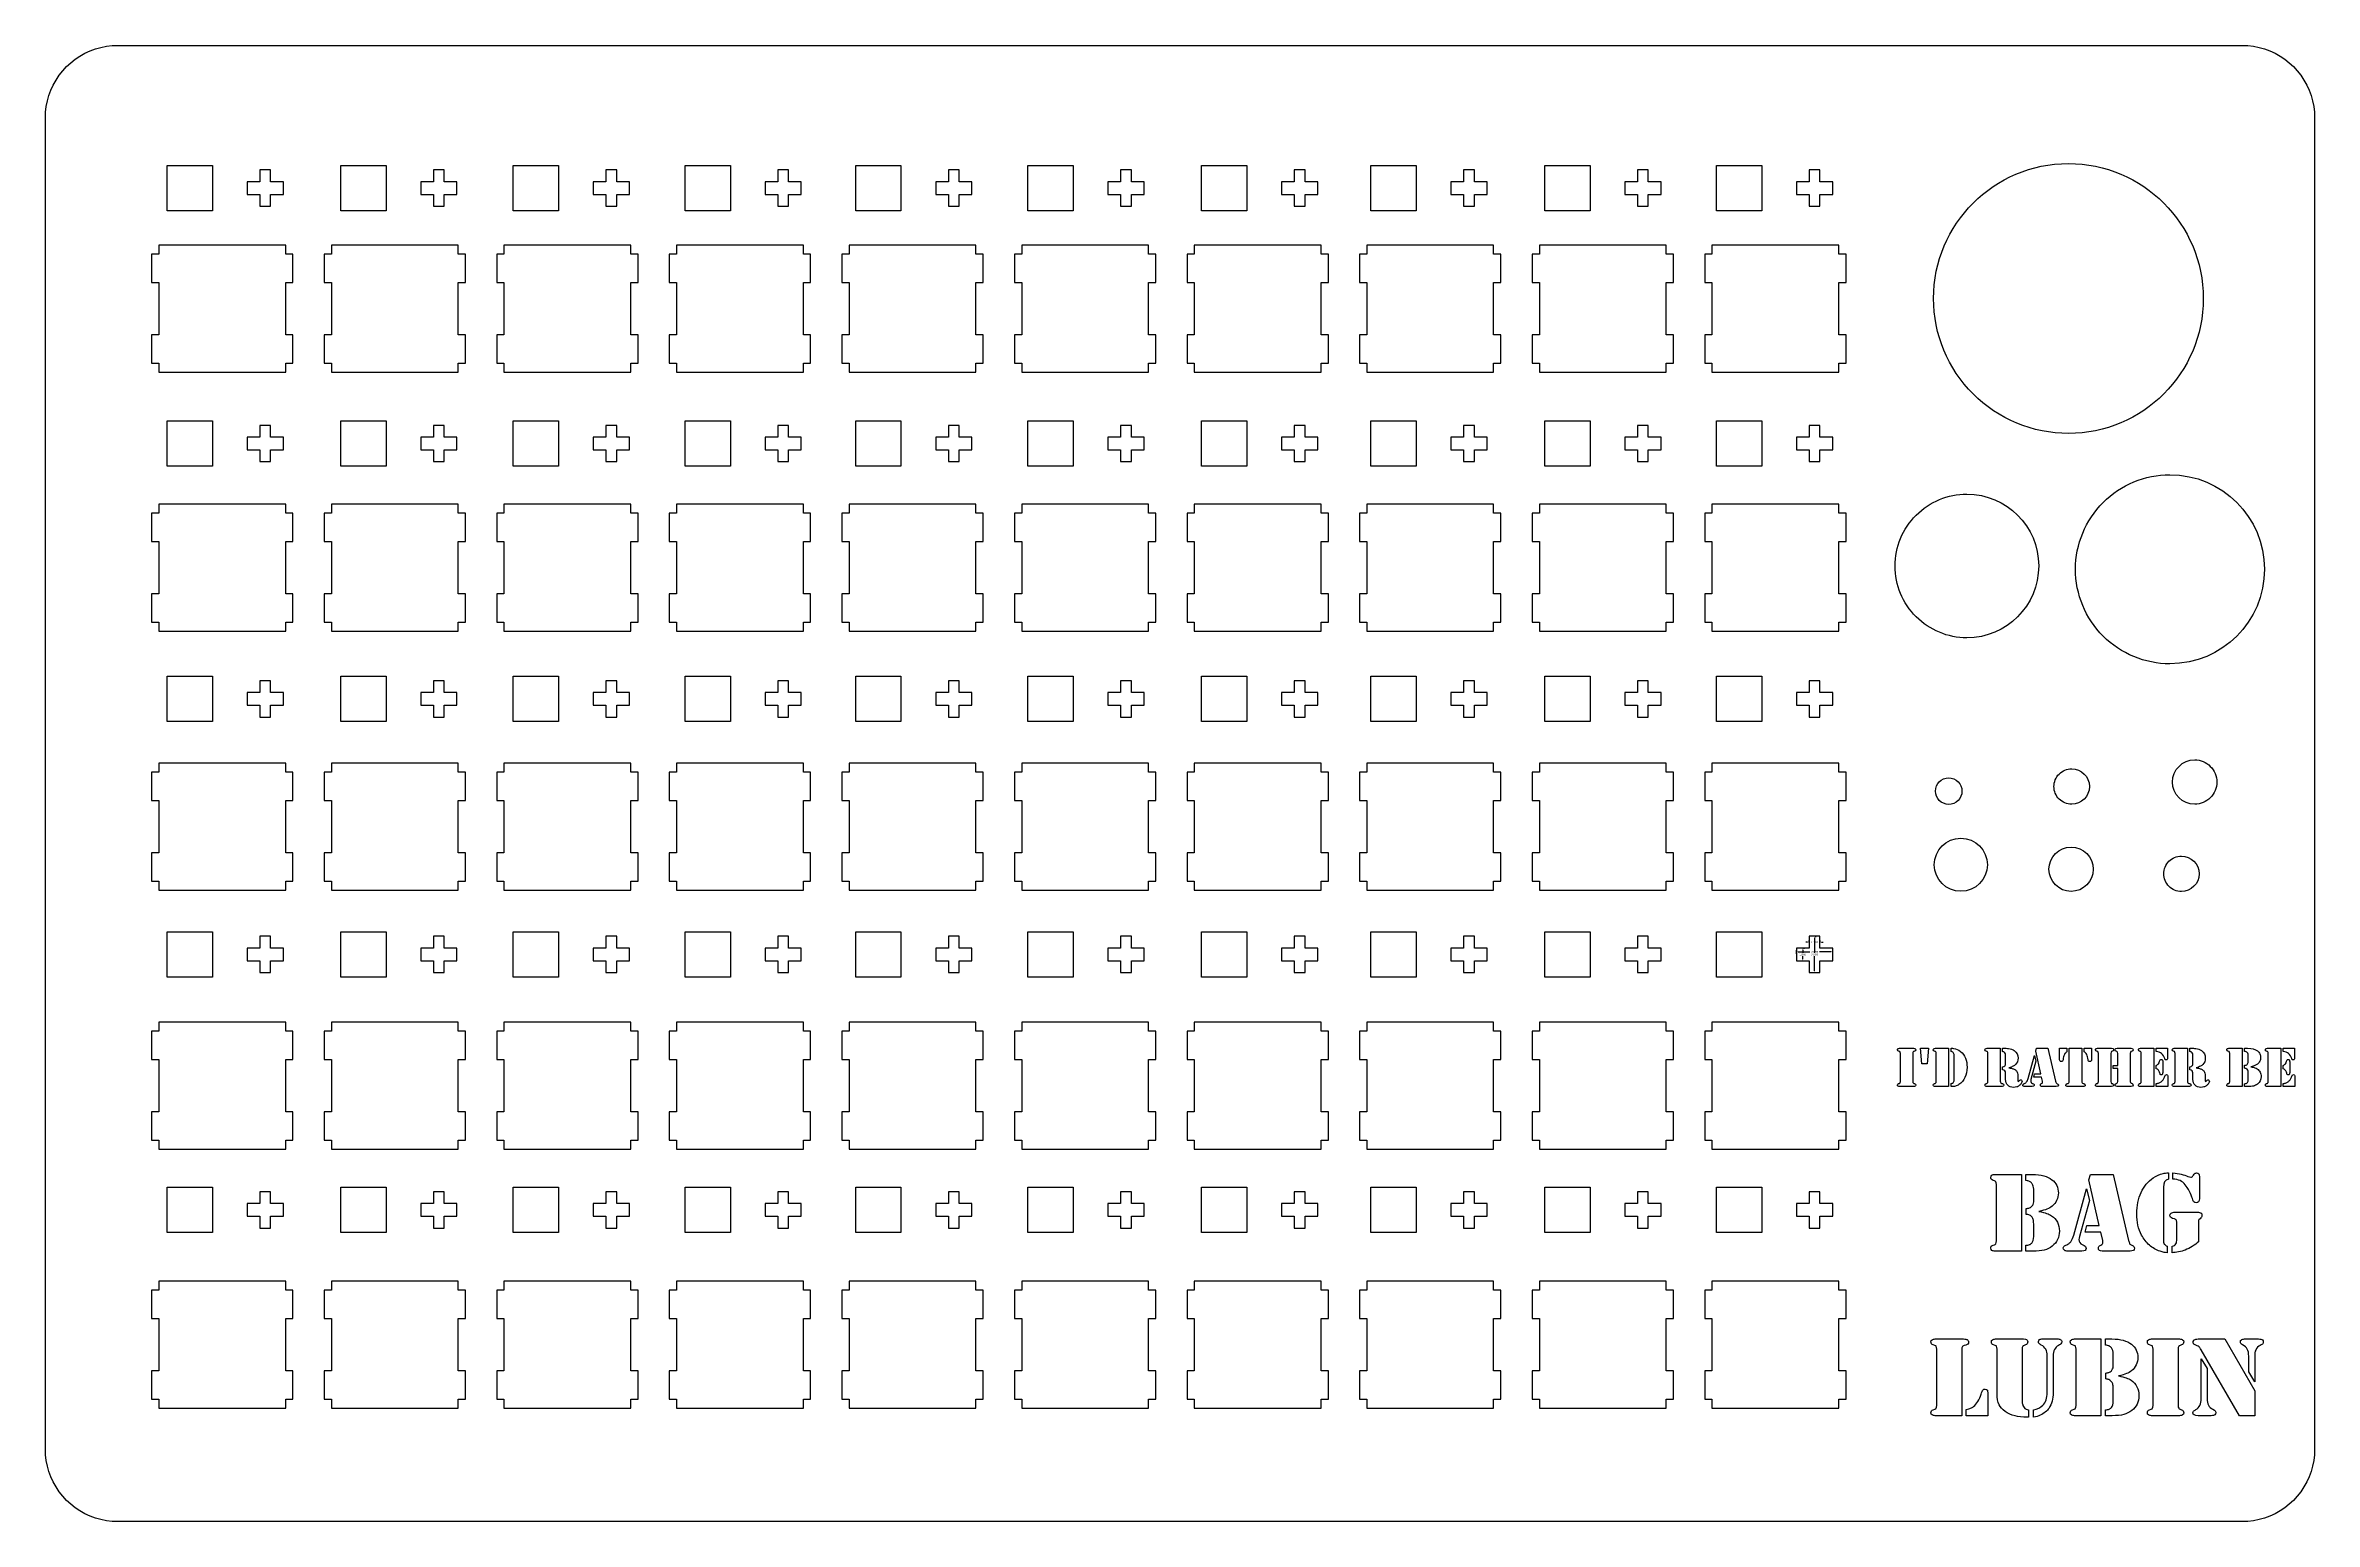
# Model space of a CAD drawing. Extents: x 4 to 255, y 6 to 169.
import ezdxf

# ---------------------------------------------------------------- set-up
doc = ezdxf.new("R2010")
doc.units = 0
doc.layers.get('0').update_dxf_attribs({"linetype": 'CONTINUOUS'})
doc.layers.get('DEFPOINTS').update_dxf_attribs({"linetype": 'CONTINUOUS'})
doc.layers.add('LAYER_2', color=7, linetype='CONTINUOUS')
doc.dimstyles.new('ISO-25', dxfattribs={"dimtxt": 2.5, "dimasz": 2.5, "dimexe": 1.25, "dimexo": 0.625, "dimtad": 1, "dimtxsty": 'STANDARD', "dimcen": 2.5, "dimazin": 3, "dimtfac": 1, "dimtmove": 0, "dimatfit": 3})

# ---------------------------------------------------------------- blocks, each defined once
blk = doc.blocks.new('*D0')
at = {"color": 0, "linetype": 'BYBLOCK'}
for p, q in [((198.08, 69.28), (198.08, 68.94)), ((198.08, 68.24), (198.08, 68.58)), ((198.14, 69.46), (198.26, 69.46)), ((198.14, 68.06), (198.26, 68.06))]:
    blk.add_line(p, q, dxfattribs=at)
at = {"color": 0}
for points in [[(198.11, 69.28), (198.05, 69.28), (198.08, 69.46)], [(198.05, 68.24), (198.11, 68.24), (198.08, 68.06)]]:
    blk.add_solid(points, dxfattribs=at)
at = {"layer": 'DEFPOINTS', "color": 0}
for p in [(198.08, 69.46), (198.08, 68.06), (198.08, 68.06)]:
    blk.add_point(p, dxfattribs=at)
at = {"color": 0, "linetype": 'BYBLOCK', "insert": (198.08, 68.76), "char_height": 0.18, "attachment_point": 5}
blk.add_mtext('\\A1;1.3999', dxfattribs=at)
blk = doc.blocks.new('*D1')
at = {"color": 0, "linetype": 'BYBLOCK'}
for p, q in [((198.78, 70.17), (198.78, 70.29)), ((199.98, 70.17), (199.98, 70.29)), ((198.6, 70.11), (198.42, 70.11)), ((200.16, 70.11), (200.34, 70.11))]:
    blk.add_line(p, q, dxfattribs=at)
at = {"color": 0}
for points in [[(198.6, 70.08), (198.6, 70.14), (198.78, 70.11)], [(200.16, 70.14), (200.16, 70.08), (199.98, 70.11)]]:
    blk.add_solid(points, dxfattribs=at)
at = {"layer": 'DEFPOINTS', "color": 0}
for p in [(198.78, 70.11), (199.98, 70.11), (199.98, 70.11)]:
    blk.add_point(p, dxfattribs=at)
at = {"color": 0, "linetype": 'BYBLOCK', "insert": (199.38, 70.11), "char_height": 0.18, "attachment_point": 5}
blk.add_mtext('\\A1;1.1999', dxfattribs=at)
blk = doc.blocks.new('*D2')
at = {"color": 0, "linetype": 'BYBLOCK'}
for p, q in [((199.38, 70.58), (199.38, 68.94)), ((199.44, 70.76), (199.56, 70.76)), ((199.38, 66.94), (199.38, 68.58)), ((199.44, 66.76), (199.56, 66.76))]:
    blk.add_line(p, q, dxfattribs=at)
at = {"color": 0}
for points in [[(199.41, 70.58), (199.35, 70.58), (199.38, 70.76)], [(199.35, 66.94), (199.41, 66.94), (199.38, 66.76)]]:
    blk.add_solid(points, dxfattribs=at)
at = {"layer": 'DEFPOINTS', "color": 0}
for p in [(199.38, 70.76), (199.38, 66.76), (199.38, 66.76)]:
    blk.add_point(p, dxfattribs=at)
at = {"color": 0, "linetype": 'BYBLOCK', "insert": (199.38, 68.76), "char_height": 0.18, "attachment_point": 5}
blk.add_mtext('\\A1;3.9998', dxfattribs=at)
blk = doc.blocks.new('*D3')
at = {"color": 0, "linetype": 'BYBLOCK'}
for p, q in [((197.38, 68.82), (197.38, 69.24)), ((197.56, 69.06), (198.84, 69.06)), ((201.2, 69.06), (199.92, 69.06)), ((201.38, 68.82), (201.38, 69.24))]:
    blk.add_line(p, q, dxfattribs=at)
at = {"color": 0}
for points in [[(197.56, 69.09), (197.56, 69.03), (197.38, 69.06)], [(201.2, 69.03), (201.2, 69.09), (201.38, 69.06)]]:
    blk.add_solid(points, dxfattribs=at)
at = {"layer": 'DEFPOINTS', "color": 0}
for p in [(197.38, 68.76), (201.38, 69.06), (201.38, 68.76)]:
    blk.add_point(p, dxfattribs=at)
at = {"color": 0, "linetype": 'BYBLOCK', "insert": (199.38, 69.06), "char_height": 0.18, "attachment_point": 5}
blk.add_mtext('\\A1;3.9998', dxfattribs=at)

msp = doc.modelspace()

# ---------------------------------------------------------------- linework, layer by layer
at = {"layer": 'LAYER_2', "color": 7}
for p, q in [((7.374015, 167.533591), (7.897015, 167.882591)), ((7.897015, 167.882591), (8.445015, 168.189591)), ((8.445015, 168.189591), (9.015015, 168.452591)), ((9.015015, 168.452591), (9.604015, 168.669591)), ((9.604015, 168.669591), (10.209015, 168.839591)), ((10.209015, 168.839591), (10.825015, 168.962591)), ((10.825015, 168.962591), (11.449015, 169.036591)), ((11.449015, 169.036591), (12.077015, 169.061591)), ((12.077015, 169.061591), (246.578015, 169.060591)), ((246.578015, 169.060591), (247.205015, 169.036591)), ((247.205015, 169.036591), (247.829015, 168.962591)), ((247.829015, 168.962591), (248.445015, 168.839591)), ((248.445015, 168.839591), (249.050015, 168.669591)), ((249.050015, 168.669591), (249.639015, 168.452591)), ((249.639015, 168.452591), (250.209015, 168.189591)), ((250.209015, 168.189591), (250.757015, 167.882591)), ((250.757015, 167.882591), (251.280015, 167.533591)), ((5.255015, 165.240591), (5.604015, 165.763591)), ((5.604015, 165.763591), (5.993015, 166.256591)), ((5.993015, 166.256591), (6.420015, 166.717591)), ((6.420015, 166.717591), (6.881015, 167.144591)), ((6.881015, 167.144591), (7.374015, 167.533591)), ((251.280015, 167.533591), (251.773015, 167.144591)), ((251.773015, 167.144591), (252.234015, 166.717591)), ((252.234015, 166.717591), (252.661015, 166.256591)), ((252.661015, 166.256591), (253.050015, 165.763591)), ((253.050015, 165.763591), (253.399015, 165.240591)), ((4.175015, 162.312591), (4.298015, 162.928591)), ((4.298015, 162.928591), (4.468015, 163.533591)), ((4.468015, 163.533591), (4.685015, 164.122591)), ((4.685015, 164.122591), (4.948015, 164.692591)), ((4.948015, 164.692591), (5.255015, 165.240591)), ((253.399015, 165.240591), (253.706015, 164.692591)), ((253.706015, 164.692591), (253.969015, 164.122591)), ((253.969015, 164.122591), (254.186015, 163.533591)), ((254.186015, 163.533591), (254.356015, 162.928591)), ((254.356015, 162.928591), (254.479015, 162.312591)), ((4.076015, 14.185591), (4.077015, 161.060591)), ((4.077015, 161.060591), (4.101015, 161.688591)), ((4.101015, 161.688591), (4.175015, 162.312591)), ((254.479015, 162.312591), (254.553015, 161.688591)), ((254.553015, 161.688591), (254.578015, 161.060591)), ((254.578015, 161.060591), (254.578015, 14.184591)), ((17.51036, 155.8241), (22.51036, 155.8241)), ((17.51036, 150.8241), (17.51036, 155.8241)), ((22.51036, 155.8241), (22.51036, 150.8241)), ((27.744778, 155.323981), (27.744778, 154.023802)), ((28.944705, 155.323981), (27.744778, 155.323981)), ((28.944705, 154.023802), (28.944705, 155.323981)), ((36.67939, 155.8241), (41.67939, 155.8241)), ((36.67939, 150.8241), (36.67939, 155.8241)), ((41.67939, 155.8241), (41.67939, 150.8241)), ((46.913808, 155.323981), (46.913808, 154.023802)), ((48.113735, 155.323981), (46.913808, 155.323981)), ((48.113735, 154.023802), (48.113735, 155.323981)), ((55.718517, 155.8241), (60.718517, 155.8241)), ((55.718517, 150.8241), (55.718517, 155.8241)), ((60.718517, 155.8241), (60.718517, 150.8241)), ((65.952935, 155.323981), (65.952935, 154.023802)), ((67.152862, 155.323981), (65.952935, 155.323981)), ((67.152862, 154.023802), (67.152862, 155.323981)), ((74.691341, 155.8241), (79.691341, 155.8241)), ((74.691341, 150.8241), (74.691341, 155.8241)), ((79.691341, 155.8241), (79.691341, 150.8241)), ((84.925759, 155.323981), (84.925759, 154.023802)), ((86.125686, 155.323981), (84.925759, 155.323981)), ((86.125686, 154.023802), (86.125686, 155.323981)), ((93.527733, 155.8241), (98.527733, 155.8241)), ((93.527733, 150.8241), (93.527733, 155.8241)), ((98.527733, 155.8241), (98.527733, 150.8241)), ((103.762151, 155.323981), (103.762151, 154.023802)), ((104.962078, 155.323981), (103.762151, 155.323981)), ((104.962078, 154.023802), (104.962078, 155.323981)), ((112.524483, 155.8241), (117.524483, 155.8241)), ((112.524483, 150.8241), (112.524483, 155.8241)), ((117.524483, 155.8241), (117.524483, 150.8241)), ((122.758901, 155.323981), (122.758901, 154.023802)), ((123.958828, 155.323981), (122.758901, 155.323981)), ((123.958828, 154.023802), (123.958828, 155.323981)), ((131.693513, 155.8241), (136.693513, 155.8241)), ((131.693513, 150.8241), (131.693513, 155.8241)), ((136.693513, 155.8241), (136.693513, 150.8241)), ((141.927931, 155.323981), (141.927931, 154.023802)), ((143.127858, 155.323981), (141.927931, 155.323981)), ((143.127858, 154.023802), (143.127858, 155.323981)), ((150.392253, 155.8241), (155.392253, 155.8241)), ((150.392253, 150.8241), (150.392253, 155.8241)), ((155.392253, 155.8241), (155.392253, 150.8241)), ((160.626671, 155.323981), (160.626671, 154.023802)), ((161.826598, 155.323981), (160.626671, 155.323981)), ((161.826598, 154.023802), (161.826598, 155.323981)), ((169.592003, 155.8241), (174.592003, 155.8241)), ((169.592003, 150.8241), (169.592003, 155.8241)), ((174.592003, 155.8241), (174.592003, 150.8241)), ((179.826421, 155.323981), (179.826421, 154.023802)), ((181.026348, 155.323981), (179.826421, 155.323981)), ((181.026348, 154.023802), (181.026348, 155.323981)), ((188.541853, 155.8241), (193.541853, 155.8241)), ((188.541853, 150.8241), (188.541853, 155.8241)), ((193.541853, 155.8241), (193.541853, 150.8241)), ((198.776271, 155.323981), (198.776271, 154.023802)), ((199.976198, 155.323981), (198.776271, 155.323981)), ((199.976198, 154.023802), (199.976198, 155.323981)), ((27.744778, 154.023802), (26.344864, 154.023802)), ((26.344864, 154.023802), (26.344864, 152.623887)), ((30.34462, 154.023802), (28.944705, 154.023802)), ((30.34462, 152.623887), (30.34462, 154.023802)), ((46.913808, 154.023802), (45.513894, 154.023802)), ((45.513894, 154.023802), (45.513894, 152.623887)), ((49.51365, 154.023802), (48.113735, 154.023802)), ((49.51365, 152.623887), (49.51365, 154.023802)), ((65.952935, 154.023802), (64.553021, 154.023802)), ((64.553021, 154.023802), (64.553021, 152.623887)), ((68.552777, 154.023802), (67.152862, 154.023802)), ((68.552777, 152.623887), (68.552777, 154.023802)), ((84.925759, 154.023802), (83.525845, 154.023802)), ((83.525845, 154.023802), (83.525845, 152.623887)), ((87.525601, 154.023802), (86.125686, 154.023802)), ((87.525601, 152.623887), (87.525601, 154.023802)), ((103.762151, 154.023802), (102.362237, 154.023802)), ((102.362237, 154.023802), (102.362237, 152.623887)), ((106.361993, 154.023802), (104.962078, 154.023802)), ((106.361993, 152.623887), (106.361993, 154.023802)), ((122.758901, 154.023802), (121.358987, 154.023802)), ((121.358987, 154.023802), (121.358987, 152.623887)), ((125.358743, 154.023802), (123.958828, 154.023802)), ((125.358743, 152.623887), (125.358743, 154.023802)), ((141.927931, 154.023802), (140.528017, 154.023802)), ((140.528017, 154.023802), (140.528017, 152.623887)), ((144.527773, 154.023802), (143.127858, 154.023802)), ((144.527773, 152.623887), (144.527773, 154.023802)), ((160.626671, 154.023802), (159.226757, 154.023802)), ((159.226757, 154.023802), (159.226757, 152.623887)), ((163.226513, 154.023802), (161.826598, 154.023802)), ((163.226513, 152.623887), (163.226513, 154.023802)), ((179.826421, 154.023802), (178.426507, 154.023802)), ((178.426507, 154.023802), (178.426507, 152.623887)), ((182.426263, 154.023802), (181.026348, 154.023802)), ((182.426263, 152.623887), (182.426263, 154.023802)), ((198.776271, 154.023802), (197.376357, 154.023802)), ((197.376357, 154.023802), (197.376357, 152.623887)), ((201.376113, 154.023802), (199.976198, 154.023802)), ((201.376113, 152.623887), (201.376113, 154.023802)), ((22.51036, 150.8241), (17.51036, 150.8241)), ((26.344864, 152.623887), (27.744778, 152.623887)), ((27.744778, 152.623887), (27.744778, 151.324224)), ((27.744778, 151.324224), (28.944705, 151.324224)), ((28.944705, 151.324224), (28.944705, 152.623887)), ((28.944705, 152.623887), (30.34462, 152.623887)), ((41.67939, 150.8241), (36.67939, 150.8241)), ((45.513894, 152.623887), (46.913808, 152.623887)), ((46.913808, 152.623887), (46.913808, 151.324224)), ((46.913808, 151.324224), (48.113735, 151.324224)), ((48.113735, 151.324224), (48.113735, 152.623887)), ((48.113735, 152.623887), (49.51365, 152.623887)), ((60.718517, 150.8241), (55.718517, 150.8241)), ((64.553021, 152.623887), (65.952935, 152.623887)), ((65.952935, 152.623887), (65.952935, 151.324224)), ((65.952935, 151.324224), (67.152862, 151.324224)), ((67.152862, 151.324224), (67.152862, 152.623887)), ((67.152862, 152.623887), (68.552777, 152.623887)), ((79.691341, 150.8241), (74.691341, 150.8241)), ((83.525845, 152.623887), (84.925759, 152.623887)), ((84.925759, 152.623887), (84.925759, 151.324224)), ((84.925759, 151.324224), (86.125686, 151.324224)), ((86.125686, 151.324224), (86.125686, 152.623887)), ((86.125686, 152.623887), (87.525601, 152.623887)), ((98.527733, 150.8241), (93.527733, 150.8241)), ((102.362237, 152.623887), (103.762151, 152.623887)), ((103.762151, 152.623887), (103.762151, 151.324224)), ((103.762151, 151.324224), (104.962078, 151.324224)), ((104.962078, 151.324224), (104.962078, 152.623887)), ((104.962078, 152.623887), (106.361993, 152.623887)), ((117.524483, 150.8241), (112.524483, 150.8241)), ((121.358987, 152.623887), (122.758901, 152.623887)), ((122.758901, 152.623887), (122.758901, 151.324224)), ((122.758901, 151.324224), (123.958828, 151.324224)), ((123.958828, 151.324224), (123.958828, 152.623887)), ((123.958828, 152.623887), (125.358743, 152.623887)), ((136.693513, 150.8241), (131.693513, 150.8241)), ((140.528017, 152.623887), (141.927931, 152.623887)), ((141.927931, 152.623887), (141.927931, 151.324224)), ((141.927931, 151.324224), (143.127858, 151.324224)), ((143.127858, 151.324224), (143.127858, 152.623887)), ((143.127858, 152.623887), (144.527773, 152.623887)), ((155.392253, 150.8241), (150.392253, 150.8241)), ((159.226757, 152.623887), (160.626671, 152.623887)), ((160.626671, 152.623887), (160.626671, 151.324224)), ((160.626671, 151.324224), (161.826598, 151.324224)), ((161.826598, 151.324224), (161.826598, 152.623887)), ((161.826598, 152.623887), (163.226513, 152.623887)), ((174.592003, 150.8241), (169.592003, 150.8241)), ((178.426507, 152.623887), (179.826421, 152.623887)), ((179.826421, 152.623887), (179.826421, 151.324224)), ((179.826421, 151.324224), (181.026348, 151.324224)), ((181.026348, 151.324224), (181.026348, 152.623887)), ((181.026348, 152.623887), (182.426263, 152.623887)), ((193.541853, 150.8241), (188.541853, 150.8241)), ((197.376357, 152.623887), (198.776271, 152.623887)), ((198.776271, 152.623887), (198.776271, 151.324224)), ((198.776271, 151.324224), (199.976198, 151.324224)), ((199.976198, 151.324224), (199.976198, 152.623887)), ((199.976198, 152.623887), (201.376113, 152.623887)), ((16.602015, 146.011591), (15.801015, 146.011591)), ((15.801015, 146.011591), (15.801015, 142.910591)), ((30.602015, 147.011591), (16.602015, 147.011591)), ((16.602015, 147.011591), (16.602015, 146.011591)), ((30.602015, 146.011591), (30.602015, 147.011591)), ((31.400015, 146.011591), (30.602015, 146.011591)), ((31.400015, 142.910591), (31.400015, 146.011591)), ((35.652015, 146.011591), (34.852015, 146.011591)), ((34.852015, 146.011591), (34.852015, 142.910591)), ((49.652015, 147.011591), (35.652015, 147.011591)), ((35.652015, 147.011591), (35.652015, 146.011591)), ((49.652015, 146.011591), (49.652015, 147.011591)), ((50.452015, 146.011591), (49.652015, 146.011591)), ((50.452015, 142.910591), (50.452015, 146.011591)), ((54.702015, 146.011591), (53.902015, 146.011591)), ((53.902015, 146.011591), (53.902015, 142.910591)), ((68.702015, 147.011591), (54.702015, 147.011591)), ((54.702015, 147.011591), (54.702015, 146.011591)), ((68.702015, 146.011591), (68.702015, 147.011591)), ((69.502015, 146.011591), (68.702015, 146.011591)), ((69.502015, 142.910591), (69.502015, 146.011591)), ((73.752015, 146.011591), (72.952015, 146.011591)), ((72.952015, 146.011591), (72.952015, 142.910591)), ((87.752015, 147.011591), (73.752015, 147.011591)), ((73.752015, 147.011591), (73.752015, 146.011591)), ((87.752015, 146.011591), (87.752015, 147.011591)), ((88.552015, 146.011591), (87.752015, 146.011591)), ((88.552015, 142.910591), (88.552015, 146.011591)), ((92.802015, 146.011591), (92.002015, 146.011591)), ((92.002015, 146.011591), (92.002015, 142.910591)), ((106.802015, 147.011591), (92.802015, 147.011591)), ((92.802015, 147.011591), (92.802015, 146.011591)), ((106.802015, 146.011591), (106.802015, 147.011591)), ((107.601015, 146.011591), (106.802015, 146.011591)), ((107.601015, 142.910591), (107.601015, 146.011591)), ((111.851015, 146.011591), (111.052015, 146.011591)), ((111.052015, 146.011591), (111.052015, 142.910591)), ((125.851015, 147.011591), (111.851015, 147.011591)), ((111.851015, 147.011591), (111.851015, 146.011591)), ((125.851015, 146.011591), (125.851015, 147.011591)), ((126.651015, 146.011591), (125.851015, 146.011591)), ((126.651015, 142.910591), (126.651015, 146.011591)), ((130.902015, 146.011591), (130.101015, 146.011591)), ((130.101015, 146.011591), (130.101015, 142.910591)), ((144.902015, 147.011591), (130.902015, 147.011591)), ((130.902015, 147.011591), (130.902015, 146.011591)), ((144.902015, 146.011591), (144.902015, 147.011591)), ((145.702015, 146.011591), (144.902015, 146.011591)), ((145.702015, 142.910591), (145.702015, 146.011591)), ((149.952015, 146.011591), (149.152015, 146.011591)), ((149.152015, 146.011591), (149.152015, 142.910591)), ((163.952015, 147.011591), (149.952015, 147.011591)), ((149.952015, 147.011591), (149.952015, 146.011591)), ((163.952015, 146.011591), (163.952015, 147.011591)), ((164.752015, 146.011591), (163.952015, 146.011591)), ((164.752015, 142.910591), (164.752015, 146.011591)), ((169.002015, 146.011591), (168.202015, 146.011591)), ((168.202015, 146.011591), (168.202015, 142.910591)), ((183.002015, 147.011591), (169.002015, 147.011591)), ((169.002015, 147.011591), (169.002015, 146.011591)), ((183.002015, 146.011591), (183.002015, 147.011591)), ((183.802015, 146.011591), (183.002015, 146.011591)), ((183.802015, 142.910591), (183.802015, 146.011591)), ((188.052015, 146.011591), (187.252015, 146.011591)), ((187.252015, 146.011591), (187.252015, 142.910591)), ((202.052015, 147.011591), (188.052015, 147.011591)), ((188.052015, 147.011591), (188.052015, 146.011591)), ((202.052015, 146.011591), (202.052015, 147.011591)), ((202.852015, 146.011591), (202.052015, 146.011591)), ((202.852015, 142.910591), (202.852015, 146.011591)), ((15.801015, 142.910591), (16.602015, 142.910591)), ((16.602015, 142.910591), (16.602015, 137.111591)), ((30.602015, 137.111591), (30.602015, 142.910591)), ((30.602015, 142.910591), (31.400015, 142.910591)), ((34.852015, 142.910591), (35.652015, 142.910591)), ((35.652015, 142.910591), (35.652015, 137.111591)), ((49.652015, 137.111591), (49.652015, 142.910591)), ((49.652015, 142.910591), (50.452015, 142.910591)), ((53.902015, 142.910591), (54.702015, 142.910591)), ((54.702015, 142.910591), (54.702015, 137.111591)), ((68.702015, 137.111591), (68.702015, 142.910591)), ((68.702015, 142.910591), (69.502015, 142.910591)), ((72.952015, 142.910591), (73.752015, 142.910591)), ((73.752015, 142.910591), (73.752015, 137.111591)), ((87.752015, 137.111591), (87.752015, 142.910591)), ((87.752015, 142.910591), (88.552015, 142.910591)), ((92.002015, 142.910591), (92.802015, 142.910591)), ((92.802015, 142.910591), (92.802015, 137.111591)), ((106.802015, 137.111591), (106.802015, 142.910591)), ((106.802015, 142.910591), (107.601015, 142.910591)), ((111.052015, 142.910591), (111.851015, 142.910591)), ((111.851015, 142.910591), (111.851015, 137.111591)), ((125.851015, 137.111591), (125.851015, 142.910591)), ((125.851015, 142.910591), (126.651015, 142.910591)), ((130.101015, 142.910591), (130.902015, 142.910591)), ((130.902015, 142.910591), (130.902015, 137.111591)), ((144.902015, 137.111591), (144.902015, 142.910591)), ((144.902015, 142.910591), (145.702015, 142.910591)), ((149.152015, 142.910591), (149.952015, 142.910591)), ((149.952015, 142.910591), (149.952015, 137.111591)), ((163.952015, 137.111591), (163.952015, 142.910591)), ((163.952015, 142.910591), (164.752015, 142.910591)), ((168.202015, 142.910591), (169.002015, 142.910591)), ((169.002015, 142.910591), (169.002015, 137.111591)), ((183.002015, 137.111591), (183.002015, 142.910591)), ((183.002015, 142.910591), (183.802015, 142.910591)), ((187.252015, 142.910591), (188.052015, 142.910591)), ((188.052015, 142.910591), (188.052015, 137.111591)), ((202.052015, 137.111591), (202.052015, 142.910591)), ((202.052015, 142.910591), (202.852015, 142.910591)), ((242.2892, 141.136644), (242.2892, 141.136644)), ((16.602015, 137.111591), (15.801015, 137.111591)), ((15.801015, 137.111591), (15.801015, 134.010591)), ((31.400015, 137.111591), (30.602015, 137.111591)), ((31.400015, 134.010591), (31.400015, 137.111591)), ((35.652015, 137.111591), (34.852015, 137.111591)), ((34.852015, 137.111591), (34.852015, 134.010591)), ((50.452015, 137.111591), (49.652015, 137.111591)), ((50.452015, 134.010591), (50.452015, 137.111591)), ((54.702015, 137.111591), (53.902015, 137.111591)), ((53.902015, 137.111591), (53.902015, 134.010591)), ((69.502015, 137.111591), (68.702015, 137.111591)), ((69.502015, 134.010591), (69.502015, 137.111591)), ((73.752015, 137.111591), (72.952015, 137.111591)), ((72.952015, 137.111591), (72.952015, 134.010591)), ((88.552015, 137.111591), (87.752015, 137.111591)), ((88.552015, 134.010591), (88.552015, 137.111591)), ((92.802015, 137.111591), (92.002015, 137.111591)), ((92.002015, 137.111591), (92.002015, 134.010591)), ((107.601015, 137.111591), (106.802015, 137.111591)), ((107.601015, 134.010591), (107.601015, 137.111591)), ((111.851015, 137.111591), (111.052015, 137.111591)), ((111.052015, 137.111591), (111.052015, 134.010591)), ((126.651015, 137.111591), (125.851015, 137.111591)), ((126.651015, 134.010591), (126.651015, 137.111591)), ((130.902015, 137.111591), (130.101015, 137.111591)), ((130.101015, 137.111591), (130.101015, 134.010591)), ((145.702015, 137.111591), (144.902015, 137.111591)), ((145.702015, 134.010591), (145.702015, 137.111591)), ((149.952015, 137.111591), (149.152015, 137.111591)), ((149.152015, 137.111591), (149.152015, 134.010591)), ((164.752015, 137.111591), (163.952015, 137.111591)), ((164.752015, 134.010591), (164.752015, 137.111591)), ((169.002015, 137.111591), (168.202015, 137.111591)), ((168.202015, 137.111591), (168.202015, 134.010591)), ((183.802015, 137.111591), (183.002015, 137.111591)), ((183.802015, 134.010591), (183.802015, 137.111591)), ((188.052015, 137.111591), (187.252015, 137.111591)), ((187.252015, 137.111591), (187.252015, 134.010591)), ((202.852015, 137.111591), (202.052015, 137.111591)), ((202.852015, 134.010591), (202.852015, 137.111591)), ((15.801015, 134.010591), (16.602015, 134.010591)), ((16.602015, 134.010591), (16.602015, 133.010591)), ((16.602015, 133.010591), (30.602015, 133.010591)), ((30.602015, 133.010591), (30.602015, 134.010591)), ((30.602015, 134.010591), (31.400015, 134.010591)), ((34.852015, 134.010591), (35.652015, 134.010591)), ((35.652015, 134.010591), (35.652015, 133.010591)), ((35.652015, 133.010591), (49.652015, 133.010591)), ((49.652015, 133.010591), (49.652015, 134.010591)), ((49.652015, 134.010591), (50.452015, 134.010591)), ((53.902015, 134.010591), (54.702015, 134.010591)), ((54.702015, 134.010591), (54.702015, 133.010591)), ((54.702015, 133.010591), (68.702015, 133.010591)), ((68.702015, 133.010591), (68.702015, 134.010591)), ((68.702015, 134.010591), (69.502015, 134.010591)), ((72.952015, 134.010591), (73.752015, 134.010591)), ((73.752015, 134.010591), (73.752015, 133.010591)), ((73.752015, 133.010591), (87.752015, 133.010591)), ((87.752015, 133.010591), (87.752015, 134.010591)), ((87.752015, 134.010591), (88.552015, 134.010591)), ((92.002015, 134.010591), (92.802015, 134.010591)), ((92.802015, 134.010591), (92.802015, 133.010591)), ((92.802015, 133.010591), (106.802015, 133.010591)), ((106.802015, 133.010591), (106.802015, 134.010591)), ((106.802015, 134.010591), (107.601015, 134.010591)), ((111.052015, 134.010591), (111.851015, 134.010591)), ((111.851015, 134.010591), (111.851015, 133.010591)), ((111.851015, 133.010591), (125.851015, 133.010591)), ((125.851015, 133.010591), (125.851015, 134.010591)), ((125.851015, 134.010591), (126.651015, 134.010591)), ((130.101015, 134.010591), (130.902015, 134.010591)), ((130.902015, 134.010591), (130.902015, 133.010591)), ((130.902015, 133.010591), (144.902015, 133.010591)), ((144.902015, 133.010591), (144.902015, 134.010591)), ((144.902015, 134.010591), (145.702015, 134.010591)), ((149.152015, 134.010591), (149.952015, 134.010591)), ((149.952015, 134.010591), (149.952015, 133.010591)), ((149.952015, 133.010591), (163.952015, 133.010591)), ((163.952015, 133.010591), (163.952015, 134.010591)), ((163.952015, 134.010591), (164.752015, 134.010591)), ((168.202015, 134.010591), (169.002015, 134.010591)), ((169.002015, 134.010591), (169.002015, 133.010591)), ((169.002015, 133.010591), (183.002015, 133.010591)), ((183.002015, 133.010591), (183.002015, 134.010591)), ((183.002015, 134.010591), (183.802015, 134.010591)), ((187.252015, 134.010591), (188.052015, 134.010591)), ((188.052015, 134.010591), (188.052015, 133.010591)), ((188.052015, 133.010591), (202.052015, 133.010591)), ((202.052015, 133.010591), (202.052015, 134.010591)), ((202.052015, 134.010591), (202.852015, 134.010591)), ((17.510364, 127.636858), (22.510364, 127.636858)), ((17.510364, 122.636858), (17.510364, 127.636858)), ((22.510364, 127.636858), (22.510364, 122.636858)), ((27.744782, 125.83656), (26.344868, 125.83656)), ((26.344868, 125.83656), (26.344868, 124.436645)), ((27.744782, 127.136739), (27.744782, 125.83656)), ((28.944709, 127.136739), (27.744782, 127.136739)), ((28.944709, 125.83656), (28.944709, 127.136739)), ((30.344624, 125.83656), (28.944709, 125.83656)), ((30.344624, 124.436645), (30.344624, 125.83656)), ((36.679394, 127.636858), (41.679394, 127.636858)), ((36.679394, 122.636858), (36.679394, 127.636858)), ((41.679394, 127.636858), (41.679394, 122.636858)), ((46.913812, 125.83656), (45.513898, 125.83656)), ((45.513898, 125.83656), (45.513898, 124.436645)), ((46.913812, 127.136739), (46.913812, 125.83656)), ((48.113739, 127.136739), (46.913812, 127.136739)), ((48.113739, 125.83656), (48.113739, 127.136739)), ((49.513654, 125.83656), (48.113739, 125.83656)), ((49.513654, 124.436645), (49.513654, 125.83656)), ((55.718523, 127.636858), (60.718523, 127.636858)), ((55.718523, 122.636858), (55.718523, 127.636858)), ((60.718523, 127.636858), (60.718523, 122.636858)), ((65.952941, 125.83656), (64.553027, 125.83656)), ((64.553027, 125.83656), (64.553027, 124.436645)), ((65.952941, 127.136739), (65.952941, 125.83656)), ((67.152868, 127.136739), (65.952941, 127.136739)), ((67.152868, 125.83656), (67.152868, 127.136739)), ((68.552783, 125.83656), (67.152868, 125.83656)), ((68.552783, 124.436645), (68.552783, 125.83656)), ((74.691343, 127.636858), (79.691343, 127.636858)), ((74.691343, 122.636858), (74.691343, 127.636858)), ((79.691343, 127.636858), (79.691343, 122.636858)), ((84.925761, 125.83656), (83.525847, 125.83656)), ((83.525847, 125.83656), (83.525847, 124.436645)), ((84.925761, 127.136739), (84.925761, 125.83656)), ((86.125688, 127.136739), (84.925761, 127.136739)), ((86.125688, 125.83656), (86.125688, 127.136739)), ((87.525603, 125.83656), (86.125688, 125.83656)), ((87.525603, 124.436645), (87.525603, 125.83656)), ((93.527733, 127.636858), (98.527733, 127.636858)), ((93.527733, 122.636858), (93.527733, 127.636858)), ((98.527733, 127.636858), (98.527733, 122.636858)), ((103.762151, 125.83656), (102.362237, 125.83656)), ((102.362237, 125.83656), (102.362237, 124.436645)), ((103.762151, 127.136739), (103.762151, 125.83656)), ((104.962078, 127.136739), (103.762151, 127.136739)), ((104.962078, 125.83656), (104.962078, 127.136739)), ((106.361993, 125.83656), (104.962078, 125.83656)), ((106.361993, 124.436645), (106.361993, 125.83656)), ((112.524483, 127.636858), (117.524483, 127.636858)), ((112.524483, 122.636858), (112.524483, 127.636858)), ((117.524483, 127.636858), (117.524483, 122.636858)), ((122.758901, 125.83656), (121.358987, 125.83656)), ((121.358987, 125.83656), (121.358987, 124.436645)), ((122.758901, 127.136739), (122.758901, 125.83656)), ((123.958828, 127.136739), (122.758901, 127.136739)), ((123.958828, 125.83656), (123.958828, 127.136739)), ((125.358743, 125.83656), (123.958828, 125.83656)), ((125.358743, 124.436645), (125.358743, 125.83656)), ((131.693513, 127.636858), (136.693513, 127.636858)), ((131.693513, 122.636858), (131.693513, 127.636858)), ((136.693513, 127.636858), (136.693513, 122.636858)), ((141.927931, 125.83656), (140.528017, 125.83656)), ((140.528017, 125.83656), (140.528017, 124.436645)), ((141.927931, 127.136739), (141.927931, 125.83656)), ((143.127858, 127.136739), (141.927931, 127.136739)), ((143.127858, 125.83656), (143.127858, 127.136739)), ((144.527773, 125.83656), (143.127858, 125.83656)), ((144.527773, 124.436645), (144.527773, 125.83656)), ((150.392253, 127.636858), (155.392253, 127.636858)), ((150.392253, 122.636858), (150.392253, 127.636858)), ((155.392253, 127.636858), (155.392253, 122.636858)), ((160.626671, 125.83656), (159.226757, 125.83656)), ((159.226757, 125.83656), (159.226757, 124.436645)), ((160.626671, 127.136739), (160.626671, 125.83656)), ((161.826598, 127.136739), (160.626671, 127.136739)), ((161.826598, 125.83656), (161.826598, 127.136739)), ((163.226513, 125.83656), (161.826598, 125.83656)), ((163.226513, 124.436645), (163.226513, 125.83656)), ((169.592003, 127.636858), (174.592003, 127.636858)), ((169.592003, 122.636858), (169.592003, 127.636858)), ((174.592003, 127.636858), (174.592003, 122.636858)), ((179.826421, 125.83656), (178.426507, 125.83656)), ((178.426507, 125.83656), (178.426507, 124.436645)), ((179.826421, 127.136739), (179.826421, 125.83656)), ((181.026348, 127.136739), (179.826421, 127.136739)), ((181.026348, 125.83656), (181.026348, 127.136739)), ((182.426263, 125.83656), (181.026348, 125.83656)), ((182.426263, 124.436645), (182.426263, 125.83656)), ((188.541853, 127.636858), (193.541853, 127.636858)), ((188.541853, 122.636858), (188.541853, 127.636858)), ((193.541853, 127.636858), (193.541853, 122.636858)), ((198.776271, 125.83656), (197.376357, 125.83656)), ((197.376357, 125.83656), (197.376357, 124.436645)), ((198.776271, 127.136739), (198.776271, 125.83656)), ((199.976198, 127.136739), (198.776271, 127.136739)), ((199.976198, 125.83656), (199.976198, 127.136739)), ((201.376113, 125.83656), (199.976198, 125.83656)), ((201.376113, 124.436645), (201.376113, 125.83656)), ((26.344868, 124.436645), (27.744782, 124.436645)), ((27.744782, 124.436645), (27.744782, 123.136982)), ((27.744782, 123.136982), (28.944709, 123.136982)), ((28.944709, 123.136982), (28.944709, 124.436645)), ((28.944709, 124.436645), (30.344624, 124.436645)), ((45.513898, 124.436645), (46.913812, 124.436645)), ((46.913812, 124.436645), (46.913812, 123.136982)), ((46.913812, 123.136982), (48.113739, 123.136982)), ((48.113739, 123.136982), (48.113739, 124.436645)), ((48.113739, 124.436645), (49.513654, 124.436645)), ((64.553027, 124.436645), (65.952941, 124.436645)), ((65.952941, 124.436645), (65.952941, 123.136982)), ((65.952941, 123.136982), (67.152868, 123.136982)), ((67.152868, 123.136982), (67.152868, 124.436645)), ((67.152868, 124.436645), (68.552783, 124.436645)), ((83.525847, 124.436645), (84.925761, 124.436645)), ((84.925761, 124.436645), (84.925761, 123.136982)), ((84.925761, 123.136982), (86.125688, 123.136982)), ((86.125688, 123.136982), (86.125688, 124.436645)), ((86.125688, 124.436645), (87.525603, 124.436645)), ((102.362237, 124.436645), (103.762151, 124.436645)), ((103.762151, 124.436645), (103.762151, 123.136982)), ((103.762151, 123.136982), (104.962078, 123.136982)), ((104.962078, 123.136982), (104.962078, 124.436645)), ((104.962078, 124.436645), (106.361993, 124.436645)), ((121.358987, 124.436645), (122.758901, 124.436645)), ((122.758901, 124.436645), (122.758901, 123.136982)), ((122.758901, 123.136982), (123.958828, 123.136982)), ((123.958828, 123.136982), (123.958828, 124.436645)), ((123.958828, 124.436645), (125.358743, 124.436645)), ((140.528017, 124.436645), (141.927931, 124.436645)), ((141.927931, 124.436645), (141.927931, 123.136982)), ((141.927931, 123.136982), (143.127858, 123.136982)), ((143.127858, 123.136982), (143.127858, 124.436645)), ((143.127858, 124.436645), (144.527773, 124.436645)), ((159.226757, 124.436645), (160.626671, 124.436645)), ((160.626671, 124.436645), (160.626671, 123.136982)), ((160.626671, 123.136982), (161.826598, 123.136982)), ((161.826598, 123.136982), (161.826598, 124.436645)), ((161.826598, 124.436645), (163.226513, 124.436645)), ((178.426507, 124.436645), (179.826421, 124.436645)), ((179.826421, 124.436645), (179.826421, 123.136982)), ((179.826421, 123.136982), (181.026348, 123.136982)), ((181.026348, 123.136982), (181.026348, 124.436645)), ((181.026348, 124.436645), (182.426263, 124.436645)), ((197.376357, 124.436645), (198.776271, 124.436645)), ((198.776271, 124.436645), (198.776271, 123.136982)), ((198.776271, 123.136982), (199.976198, 123.136982)), ((199.976198, 123.136982), (199.976198, 124.436645)), ((199.976198, 124.436645), (201.376113, 124.436645)), ((22.510364, 122.636858), (17.510364, 122.636858)), ((41.679394, 122.636858), (36.679394, 122.636858)), ((60.718523, 122.636858), (55.718523, 122.636858)), ((79.691343, 122.636858), (74.691343, 122.636858)), ((98.527733, 122.636858), (93.527733, 122.636858)), ((117.524483, 122.636858), (112.524483, 122.636858)), ((136.693513, 122.636858), (131.693513, 122.636858)), ((155.392253, 122.636858), (150.392253, 122.636858)), ((174.592003, 122.636858), (169.592003, 122.636858)), ((193.541853, 122.636858), (188.541853, 122.636858)), ((30.602015, 118.435591), (16.602015, 118.435591)), ((16.602015, 118.435591), (16.602015, 117.435591)), ((30.602015, 117.435591), (30.602015, 118.435591)), ((49.652015, 118.435591), (35.652015, 118.435591)), ((35.652015, 118.435591), (35.652015, 117.435591)), ((49.652015, 117.435591), (49.652015, 118.435591)), ((68.702015, 118.435591), (54.702015, 118.435591)), ((54.702015, 118.435591), (54.702015, 117.435591)), ((68.702015, 117.435591), (68.702015, 118.435591)), ((87.752015, 118.435591), (73.752015, 118.435591)), ((73.752015, 118.435591), (73.752015, 117.435591)), ((87.752015, 117.435591), (87.752015, 118.435591)), ((106.802015, 118.435591), (92.802015, 118.435591)), ((92.802015, 118.435591), (92.802015, 117.435591)), ((106.802015, 117.435591), (106.802015, 118.435591)), ((125.851015, 118.435591), (111.851015, 118.435591)), ((111.851015, 118.435591), (111.851015, 117.435591)), ((125.851015, 117.435591), (125.851015, 118.435591)), ((144.902015, 118.435591), (130.902015, 118.435591)), ((130.902015, 118.435591), (130.902015, 117.435591)), ((144.902015, 117.435591), (144.902015, 118.435591)), ((163.952015, 118.435591), (149.952015, 118.435591)), ((149.952015, 118.435591), (149.952015, 117.435591)), ((163.952015, 117.435591), (163.952015, 118.435591)), ((183.002015, 118.435591), (169.002015, 118.435591)), ((169.002015, 118.435591), (169.002015, 117.435591)), ((183.002015, 117.435591), (183.002015, 118.435591)), ((202.052015, 118.435591), (188.052015, 118.435591)), ((188.052015, 118.435591), (188.052015, 117.435591)), ((202.052015, 117.435591), (202.052015, 118.435591)), ((16.602015, 117.435591), (15.801015, 117.435591)), ((15.801015, 117.435591), (15.801015, 114.335591)), ((31.400015, 117.435591), (30.602015, 117.435591)), ((31.400015, 114.335591), (31.400015, 117.435591)), ((35.652015, 117.435591), (34.852015, 117.435591)), ((34.852015, 117.435591), (34.852015, 114.335591)), ((50.452015, 117.435591), (49.652015, 117.435591)), ((50.452015, 114.335591), (50.452015, 117.435591)), ((54.702015, 117.435591), (53.902015, 117.435591)), ((53.902015, 117.435591), (53.902015, 114.335591)), ((69.502015, 117.435591), (68.702015, 117.435591)), ((69.502015, 114.335591), (69.502015, 117.435591)), ((73.752015, 117.435591), (72.952015, 117.435591)), ((72.952015, 117.435591), (72.952015, 114.335591)), ((88.552015, 117.435591), (87.752015, 117.435591)), ((88.552015, 114.335591), (88.552015, 117.435591)), ((92.802015, 117.435591), (92.002015, 117.435591)), ((92.002015, 117.435591), (92.002015, 114.335591)), ((107.601015, 117.435591), (106.802015, 117.435591)), ((107.601015, 114.335591), (107.601015, 117.435591)), ((111.851015, 117.435591), (111.052015, 117.435591)), ((111.052015, 117.435591), (111.052015, 114.335591)), ((126.651015, 117.435591), (125.851015, 117.435591)), ((126.651015, 114.335591), (126.651015, 117.435591)), ((130.902015, 117.435591), (130.101015, 117.435591)), ((130.101015, 117.435591), (130.101015, 114.335591)), ((145.702015, 117.435591), (144.902015, 117.435591)), ((145.702015, 114.335591), (145.702015, 117.435591)), ((149.952015, 117.435591), (149.152015, 117.435591)), ((149.152015, 117.435591), (149.152015, 114.335591)), ((164.752015, 117.435591), (163.952015, 117.435591)), ((164.752015, 114.335591), (164.752015, 117.435591)), ((169.002015, 117.435591), (168.202015, 117.435591)), ((168.202015, 117.435591), (168.202015, 114.335591)), ((183.802015, 117.435591), (183.002015, 117.435591)), ((183.802015, 114.335591), (183.802015, 117.435591)), ((188.052015, 117.435591), (187.252015, 117.435591)), ((187.252015, 117.435591), (187.252015, 114.335591)), ((202.852015, 117.435591), (202.052015, 117.435591)), ((202.852015, 114.335591), (202.852015, 117.435591)), ((15.801015, 114.335591), (16.602015, 114.335591)), ((16.602015, 114.335591), (16.602015, 108.535591)), ((30.602015, 108.535591), (30.602015, 114.335591)), ((30.602015, 114.335591), (31.400015, 114.335591)), ((34.852015, 114.335591), (35.652015, 114.335591)), ((35.652015, 114.335591), (35.652015, 108.535591)), ((49.652015, 108.535591), (49.652015, 114.335591)), ((49.652015, 114.335591), (50.452015, 114.335591)), ((53.902015, 114.335591), (54.702015, 114.335591)), ((54.702015, 114.335591), (54.702015, 108.535591)), ((68.702015, 108.535591), (68.702015, 114.335591)), ((68.702015, 114.335591), (69.502015, 114.335591)), ((72.952015, 114.335591), (73.752015, 114.335591)), ((73.752015, 114.335591), (73.752015, 108.535591)), ((87.752015, 108.535591), (87.752015, 114.335591)), ((87.752015, 114.335591), (88.552015, 114.335591)), ((92.002015, 114.335591), (92.802015, 114.335591)), ((92.802015, 114.335591), (92.802015, 108.535591)), ((106.802015, 108.535591), (106.802015, 114.335591)), ((106.802015, 114.335591), (107.601015, 114.335591)), ((111.052015, 114.335591), (111.851015, 114.335591)), ((111.851015, 114.335591), (111.851015, 108.535591)), ((125.851015, 108.535591), (125.851015, 114.335591)), ((125.851015, 114.335591), (126.651015, 114.335591)), ((130.101015, 114.335591), (130.902015, 114.335591)), ((130.902015, 114.335591), (130.902015, 108.535591)), ((144.902015, 108.535591), (144.902015, 114.335591)), ((144.902015, 114.335591), (145.702015, 114.335591)), ((149.152015, 114.335591), (149.952015, 114.335591)), ((149.952015, 114.335591), (149.952015, 108.535591)), ((163.952015, 108.535591), (163.952015, 114.335591)), ((163.952015, 114.335591), (164.752015, 114.335591)), ((168.202015, 114.335591), (169.002015, 114.335591)), ((169.002015, 114.335591), (169.002015, 108.535591)), ((183.002015, 108.535591), (183.002015, 114.335591)), ((183.002015, 114.335591), (183.802015, 114.335591)), ((187.252015, 114.335591), (188.052015, 114.335591)), ((188.052015, 114.335591), (188.052015, 108.535591)), ((202.052015, 108.535591), (202.052015, 114.335591)), ((202.052015, 114.335591), (202.852015, 114.335591)), ((224.11733, 111.626031), (224.11733, 111.626031)), ((249.03938, 111.260034), (249.03938, 111.260034)), ((16.602015, 108.535591), (15.801015, 108.535591)), ((15.801015, 108.535591), (15.801015, 105.435591)), ((31.400015, 108.535591), (30.602015, 108.535591)), ((31.400015, 105.435591), (31.400015, 108.535591)), ((35.652015, 108.535591), (34.852015, 108.535591)), ((34.852015, 108.535591), (34.852015, 105.435591)), ((50.452015, 108.535591), (49.652015, 108.535591)), ((50.452015, 105.435591), (50.452015, 108.535591)), ((54.702015, 108.535591), (53.902015, 108.535591)), ((53.902015, 108.535591), (53.902015, 105.435591)), ((69.502015, 108.535591), (68.702015, 108.535591)), ((69.502015, 105.435591), (69.502015, 108.535591)), ((73.752015, 108.535591), (72.952015, 108.535591)), ((72.952015, 108.535591), (72.952015, 105.435591)), ((88.552015, 108.535591), (87.752015, 108.535591)), ((88.552015, 105.435591), (88.552015, 108.535591)), ((92.802015, 108.535591), (92.002015, 108.535591)), ((92.002015, 108.535591), (92.002015, 105.435591)), ((107.601015, 108.535591), (106.802015, 108.535591)), ((107.601015, 105.435591), (107.601015, 108.535591)), ((111.851015, 108.535591), (111.052015, 108.535591)), ((111.052015, 108.535591), (111.052015, 105.435591)), ((126.651015, 108.535591), (125.851015, 108.535591)), ((126.651015, 105.435591), (126.651015, 108.535591)), ((130.902015, 108.535591), (130.101015, 108.535591)), ((130.101015, 108.535591), (130.101015, 105.435591)), ((145.702015, 108.535591), (144.902015, 108.535591)), ((145.702015, 105.435591), (145.702015, 108.535591)), ((149.952015, 108.535591), (149.152015, 108.535591)), ((149.152015, 108.535591), (149.152015, 105.435591)), ((164.752015, 108.535591), (163.952015, 108.535591)), ((164.752015, 105.435591), (164.752015, 108.535591)), ((169.002015, 108.535591), (168.202015, 108.535591)), ((168.202015, 108.535591), (168.202015, 105.435591)), ((183.802015, 108.535591), (183.002015, 108.535591)), ((183.802015, 105.435591), (183.802015, 108.535591)), ((188.052015, 108.535591), (187.252015, 108.535591)), ((187.252015, 108.535591), (187.252015, 105.435591)), ((202.852015, 108.535591), (202.052015, 108.535591)), ((202.852015, 105.435591), (202.852015, 108.535591)), ((15.801015, 105.435591), (16.602015, 105.435591)), ((16.602015, 105.435591), (16.602015, 104.435591)), ((30.602015, 104.435591), (30.602015, 105.435591)), ((30.602015, 105.435591), (31.400015, 105.435591)), ((34.852015, 105.435591), (35.652015, 105.435591)), ((35.652015, 105.435591), (35.652015, 104.435591)), ((49.652015, 104.435591), (49.652015, 105.435591)), ((49.652015, 105.435591), (50.452015, 105.435591)), ((53.902015, 105.435591), (54.702015, 105.435591)), ((54.702015, 105.435591), (54.702015, 104.435591)), ((68.702015, 104.435591), (68.702015, 105.435591)), ((68.702015, 105.435591), (69.502015, 105.435591)), ((72.952015, 105.435591), (73.752015, 105.435591)), ((73.752015, 105.435591), (73.752015, 104.435591)), ((87.752015, 104.435591), (87.752015, 105.435591)), ((87.752015, 105.435591), (88.552015, 105.435591)), ((92.002015, 105.435591), (92.802015, 105.435591)), ((92.802015, 105.435591), (92.802015, 104.435591)), ((106.802015, 104.435591), (106.802015, 105.435591)), ((106.802015, 105.435591), (107.601015, 105.435591)), ((111.052015, 105.435591), (111.851015, 105.435591)), ((111.851015, 105.435591), (111.851015, 104.435591)), ((125.851015, 104.435591), (125.851015, 105.435591)), ((125.851015, 105.435591), (126.651015, 105.435591)), ((130.101015, 105.435591), (130.902015, 105.435591)), ((130.902015, 105.435591), (130.902015, 104.435591)), ((144.902015, 104.435591), (144.902015, 105.435591)), ((144.902015, 105.435591), (145.702015, 105.435591)), ((149.152015, 105.435591), (149.952015, 105.435591)), ((149.952015, 105.435591), (149.952015, 104.435591)), ((163.952015, 104.435591), (163.952015, 105.435591)), ((163.952015, 105.435591), (164.752015, 105.435591)), ((168.202015, 105.435591), (169.002015, 105.435591)), ((169.002015, 105.435591), (169.002015, 104.435591)), ((183.002015, 104.435591), (183.002015, 105.435591)), ((183.002015, 105.435591), (183.802015, 105.435591)), ((187.252015, 105.435591), (188.052015, 105.435591)), ((188.052015, 105.435591), (188.052015, 104.435591)), ((202.052015, 104.435591), (202.052015, 105.435591)), ((202.052015, 105.435591), (202.852015, 105.435591)), ((16.602015, 104.435591), (30.602015, 104.435591)), ((35.652015, 104.435591), (49.652015, 104.435591)), ((54.702015, 104.435591), (68.702015, 104.435591)), ((73.752015, 104.435591), (87.752015, 104.435591)), ((92.802015, 104.435591), (106.802015, 104.435591)), ((111.851015, 104.435591), (125.851015, 104.435591)), ((130.902015, 104.435591), (144.902015, 104.435591)), ((149.952015, 104.435591), (163.952015, 104.435591)), ((169.002015, 104.435591), (183.002015, 104.435591)), ((188.052015, 104.435591), (202.052015, 104.435591)), ((17.510362, 99.449625), (22.510362, 99.449625)), ((17.510362, 94.449625), (17.510362, 99.449625)), ((22.510362, 99.449625), (22.510362, 94.449625)), ((27.74478, 98.949506), (27.74478, 97.649327)), ((28.944707, 98.949506), (27.74478, 98.949506)), ((28.944707, 97.649327), (28.944707, 98.949506)), ((36.679392, 99.449625), (41.679392, 99.449625)), ((36.679392, 94.449625), (36.679392, 99.449625)), ((41.679392, 99.449625), (41.679392, 94.449625)), ((46.91381, 98.949506), (46.91381, 97.649327)), ((48.113737, 98.949506), (46.91381, 98.949506)), ((48.113737, 97.649327), (48.113737, 98.949506)), ((55.71852, 99.449625), (60.71852, 99.449625)), ((55.71852, 94.449625), (55.71852, 99.449625)), ((60.71852, 99.449625), (60.71852, 94.449625)), ((65.952938, 98.949506), (65.952938, 97.649327)), ((67.152865, 98.949506), (65.952938, 98.949506)), ((67.152865, 97.649327), (67.152865, 98.949506)), ((74.691342, 99.449625), (79.691342, 99.449625)), ((74.691342, 94.449625), (74.691342, 99.449625)), ((79.691342, 99.449625), (79.691342, 94.449625)), ((84.92576, 98.949506), (84.92576, 97.649327)), ((86.125687, 98.949506), (84.92576, 98.949506)), ((86.125687, 97.649327), (86.125687, 98.949506)), ((93.527734, 99.449625), (98.527734, 99.449625)), ((93.527734, 94.449625), (93.527734, 99.449625)), ((98.527734, 99.449625), (98.527734, 94.449625)), ((103.762152, 98.949506), (103.762152, 97.649327)), ((104.962079, 98.949506), (103.762152, 98.949506)), ((104.962079, 97.649327), (104.962079, 98.949506)), ((112.524483, 99.449625), (117.524483, 99.449625)), ((112.524483, 94.449625), (112.524483, 99.449625)), ((117.524483, 99.449625), (117.524483, 94.449625)), ((122.758901, 98.949506), (122.758901, 97.649327)), ((123.958828, 98.949506), (122.758901, 98.949506)), ((123.958828, 97.649327), (123.958828, 98.949506)), ((131.693513, 99.449625), (136.693513, 99.449625)), ((131.693513, 94.449625), (131.693513, 99.449625)), ((136.693513, 99.449625), (136.693513, 94.449625)), ((141.927931, 98.949506), (141.927931, 97.649327)), ((143.127858, 98.949506), (141.927931, 98.949506)), ((143.127858, 97.649327), (143.127858, 98.949506)), ((150.392253, 99.449625), (155.392253, 99.449625)), ((150.392253, 94.449625), (150.392253, 99.449625)), ((155.392253, 99.449625), (155.392253, 94.449625)), ((160.626671, 98.949506), (160.626671, 97.649327)), ((161.826598, 98.949506), (160.626671, 98.949506)), ((161.826598, 97.649327), (161.826598, 98.949506)), ((169.592003, 99.449625), (174.592003, 99.449625)), ((169.592003, 94.449625), (169.592003, 99.449625)), ((174.592003, 99.449625), (174.592003, 94.449625)), ((179.826421, 98.949506), (179.826421, 97.649327)), ((181.026348, 98.949506), (179.826421, 98.949506)), ((181.026348, 97.649327), (181.026348, 98.949506)), ((188.541853, 99.449625), (193.541853, 99.449625)), ((188.541853, 94.449625), (188.541853, 99.449625)), ((193.541853, 99.449625), (193.541853, 94.449625)), ((198.776271, 98.949506), (198.776271, 97.649327)), ((199.976198, 98.949506), (198.776271, 98.949506)), ((199.976198, 97.649327), (199.976198, 98.949506)), ((27.74478, 97.649327), (26.344866, 97.649327)), ((26.344866, 97.649327), (26.344866, 96.249412)), ((26.344866, 96.249412), (27.74478, 96.249412)), ((27.74478, 96.249412), (27.74478, 94.949749)), ((30.344622, 97.649327), (28.944707, 97.649327)), ((28.944707, 94.949749), (28.944707, 96.249412)), ((28.944707, 96.249412), (30.344622, 96.249412)), ((30.344622, 96.249412), (30.344622, 97.649327)), ((46.91381, 97.649327), (45.513896, 97.649327)), ((45.513896, 97.649327), (45.513896, 96.249412)), ((45.513896, 96.249412), (46.91381, 96.249412)), ((46.91381, 96.249412), (46.91381, 94.949749)), ((49.513652, 97.649327), (48.113737, 97.649327)), ((48.113737, 94.949749), (48.113737, 96.249412)), ((48.113737, 96.249412), (49.513652, 96.249412)), ((49.513652, 96.249412), (49.513652, 97.649327)), ((65.952938, 97.649327), (64.553024, 97.649327)), ((64.553024, 97.649327), (64.553024, 96.249412)), ((64.553024, 96.249412), (65.952938, 96.249412)), ((65.952938, 96.249412), (65.952938, 94.949749)), ((68.55278, 97.649327), (67.152865, 97.649327)), ((67.152865, 94.949749), (67.152865, 96.249412)), ((67.152865, 96.249412), (68.55278, 96.249412)), ((68.55278, 96.249412), (68.55278, 97.649327)), ((84.92576, 97.649327), (83.525846, 97.649327)), ((83.525846, 97.649327), (83.525846, 96.249412)), ((83.525846, 96.249412), (84.92576, 96.249412)), ((84.92576, 96.249412), (84.92576, 94.949749)), ((87.525602, 97.649327), (86.125687, 97.649327)), ((86.125687, 94.949749), (86.125687, 96.249412)), ((86.125687, 96.249412), (87.525602, 96.249412)), ((87.525602, 96.249412), (87.525602, 97.649327)), ((103.762152, 97.649327), (102.362238, 97.649327)), ((102.362238, 97.649327), (102.362238, 96.249412)), ((102.362238, 96.249412), (103.762152, 96.249412)), ((103.762152, 96.249412), (103.762152, 94.949749)), ((106.361994, 97.649327), (104.962079, 97.649327)), ((104.962079, 94.949749), (104.962079, 96.249412)), ((104.962079, 96.249412), (106.361994, 96.249412)), ((106.361994, 96.249412), (106.361994, 97.649327)), ((122.758901, 97.649327), (121.358987, 97.649327)), ((121.358987, 97.649327), (121.358987, 96.249412)), ((121.358987, 96.249412), (122.758901, 96.249412)), ((122.758901, 96.249412), (122.758901, 94.949749)), ((125.358743, 97.649327), (123.958828, 97.649327)), ((123.958828, 94.949749), (123.958828, 96.249412)), ((123.958828, 96.249412), (125.358743, 96.249412)), ((125.358743, 96.249412), (125.358743, 97.649327)), ((141.927931, 97.649327), (140.528017, 97.649327)), ((140.528017, 97.649327), (140.528017, 96.249412)), ((140.528017, 96.249412), (141.927931, 96.249412)), ((141.927931, 96.249412), (141.927931, 94.949749)), ((144.527773, 97.649327), (143.127858, 97.649327)), ((143.127858, 94.949749), (143.127858, 96.249412)), ((143.127858, 96.249412), (144.527773, 96.249412)), ((144.527773, 96.249412), (144.527773, 97.649327)), ((160.626671, 97.649327), (159.226757, 97.649327)), ((159.226757, 97.649327), (159.226757, 96.249412)), ((159.226757, 96.249412), (160.626671, 96.249412)), ((160.626671, 96.249412), (160.626671, 94.949749)), ((163.226513, 97.649327), (161.826598, 97.649327)), ((161.826598, 94.949749), (161.826598, 96.249412)), ((161.826598, 96.249412), (163.226513, 96.249412)), ((163.226513, 96.249412), (163.226513, 97.649327)), ((179.826421, 97.649327), (178.426507, 97.649327)), ((178.426507, 97.649327), (178.426507, 96.249412)), ((178.426507, 96.249412), (179.826421, 96.249412)), ((179.826421, 96.249412), (179.826421, 94.949749)), ((182.426263, 97.649327), (181.026348, 97.649327)), ((181.026348, 94.949749), (181.026348, 96.249412)), ((181.026348, 96.249412), (182.426263, 96.249412)), ((182.426263, 96.249412), (182.426263, 97.649327)), ((198.776271, 97.649327), (197.376357, 97.649327)), ((197.376357, 97.649327), (197.376357, 96.249412)), ((197.376357, 96.249412), (198.776271, 96.249412)), ((198.776271, 96.249412), (198.776271, 94.949749)), ((201.376113, 97.649327), (199.976198, 97.649327)), ((199.976198, 94.949749), (199.976198, 96.249412)), ((199.976198, 96.249412), (201.376113, 96.249412)), ((201.376113, 96.249412), (201.376113, 97.649327)), ((22.510362, 94.449625), (17.510362, 94.449625)), ((27.74478, 94.949749), (28.944707, 94.949749)), ((41.679392, 94.449625), (36.679392, 94.449625)), ((46.91381, 94.949749), (48.113737, 94.949749)), ((60.71852, 94.449625), (55.71852, 94.449625)), ((65.952938, 94.949749), (67.152865, 94.949749)), ((79.691342, 94.449625), (74.691342, 94.449625)), ((84.92576, 94.949749), (86.125687, 94.949749)), ((98.527734, 94.449625), (93.527734, 94.449625)), ((103.762152, 94.949749), (104.962079, 94.949749)), ((117.524483, 94.449625), (112.524483, 94.449625)), ((122.758901, 94.949749), (123.958828, 94.949749)), ((136.693513, 94.449625), (131.693513, 94.449625)), ((141.927931, 94.949749), (143.127858, 94.949749)), ((155.392253, 94.449625), (150.392253, 94.449625)), ((160.626671, 94.949749), (161.826598, 94.949749)), ((174.592003, 94.449625), (169.592003, 94.449625)), ((179.826421, 94.949749), (181.026348, 94.949749)), ((193.541853, 94.449625), (188.541853, 94.449625)), ((198.776271, 94.949749), (199.976198, 94.949749)), ((16.602015, 88.860591), (15.801015, 88.860591)), ((15.801015, 88.860591), (15.801015, 85.760591)), ((30.602015, 89.860591), (16.602015, 89.860591)), ((16.602015, 89.860591), (16.602015, 88.860591)), ((30.602015, 88.860591), (30.602015, 89.860591)), ((31.400015, 88.860591), (30.602015, 88.860591)), ((31.400015, 85.760591), (31.400015, 88.860591)), ((35.652015, 88.860591), (34.852015, 88.860591)), ((34.852015, 88.860591), (34.852015, 85.760591)), ((49.652015, 89.860591), (35.652015, 89.860591)), ((35.652015, 89.860591), (35.652015, 88.860591)), ((49.652015, 88.860591), (49.652015, 89.860591)), ((50.452015, 88.860591), (49.652015, 88.860591)), ((50.452015, 85.760591), (50.452015, 88.860591)), ((54.702015, 88.860591), (53.902015, 88.860591)), ((53.902015, 88.860591), (53.902015, 85.760591)), ((68.702015, 89.860591), (54.702015, 89.860591)), ((54.702015, 89.860591), (54.702015, 88.860591)), ((68.702015, 88.860591), (68.702015, 89.860591)), ((69.502015, 88.860591), (68.702015, 88.860591)), ((69.502015, 85.760591), (69.502015, 88.860591)), ((73.752015, 88.860591), (72.952015, 88.860591)), ((72.952015, 88.860591), (72.952015, 85.760591)), ((87.752015, 89.860591), (73.752015, 89.860591)), ((73.752015, 89.860591), (73.752015, 88.860591)), ((87.752015, 88.860591), (87.752015, 89.860591)), ((88.552015, 88.860591), (87.752015, 88.860591)), ((88.552015, 85.760591), (88.552015, 88.860591)), ((92.802015, 88.860591), (92.002015, 88.860591)), ((92.002015, 88.860591), (92.002015, 85.760591)), ((106.802015, 89.860591), (92.802015, 89.860591)), ((92.802015, 89.860591), (92.802015, 88.860591)), ((106.802015, 88.860591), (106.802015, 89.860591)), ((107.601015, 88.860591), (106.802015, 88.860591)), ((107.601015, 85.760591), (107.601015, 88.860591)), ((111.851015, 88.860591), (111.052015, 88.860591)), ((111.052015, 88.860591), (111.052015, 85.760591)), ((125.851015, 89.860591), (111.851015, 89.860591)), ((111.851015, 89.860591), (111.851015, 88.860591)), ((125.851015, 88.860591), (125.851015, 89.860591)), ((126.651015, 88.860591), (125.851015, 88.860591)), ((126.651015, 85.760591), (126.651015, 88.860591)), ((130.902015, 88.860591), (130.101015, 88.860591)), ((130.101015, 88.860591), (130.101015, 85.760591)), ((144.902015, 89.860591), (130.902015, 89.860591)), ((130.902015, 89.860591), (130.902015, 88.860591)), ((144.902015, 88.860591), (144.902015, 89.860591)), ((145.702015, 88.860591), (144.902015, 88.860591)), ((145.702015, 85.760591), (145.702015, 88.860591)), ((149.952015, 88.860591), (149.152015, 88.860591)), ((149.152015, 88.860591), (149.152015, 85.760591)), ((163.952015, 89.860591), (149.952015, 89.860591)), ((149.952015, 89.860591), (149.952015, 88.860591)), ((163.952015, 88.860591), (163.952015, 89.860591)), ((164.752015, 88.860591), (163.952015, 88.860591)), ((164.752015, 85.760591), (164.752015, 88.860591)), ((169.002015, 88.860591), (168.202015, 88.860591)), ((168.202015, 88.860591), (168.202015, 85.760591)), ((183.002015, 89.860591), (169.002015, 89.860591)), ((169.002015, 89.860591), (169.002015, 88.860591)), ((183.002015, 88.860591), (183.002015, 89.860591)), ((183.802015, 88.860591), (183.002015, 88.860591)), ((183.802015, 85.760591), (183.802015, 88.860591)), ((188.052015, 88.860591), (187.252015, 88.860591)), ((187.252015, 88.860591), (187.252015, 85.760591)), ((202.052015, 89.860591), (188.052015, 89.860591)), ((188.052015, 89.860591), (188.052015, 88.860591)), ((202.052015, 88.860591), (202.052015, 89.860591)), ((202.852015, 88.860591), (202.052015, 88.860591)), ((202.852015, 85.760591), (202.852015, 88.860591)), ((243.78001, 87.786515), (243.78001, 87.786515)), ((15.801015, 85.760591), (16.602015, 85.760591)), ((16.602015, 85.760591), (16.602015, 79.960591)), ((30.602015, 79.960591), (30.602015, 85.760591)), ((30.602015, 85.760591), (31.400015, 85.760591)), ((34.852015, 85.760591), (35.652015, 85.760591)), ((35.652015, 85.760591), (35.652015, 79.960591)), ((49.652015, 79.960591), (49.652015, 85.760591)), ((49.652015, 85.760591), (50.452015, 85.760591)), ((53.902015, 85.760591), (54.702015, 85.760591)), ((54.702015, 85.760591), (54.702015, 79.960591)), ((68.702015, 79.960591), (68.702015, 85.760591)), ((68.702015, 85.760591), (69.502015, 85.760591)), ((72.952015, 85.760591), (73.752015, 85.760591)), ((73.752015, 85.760591), (73.752015, 79.960591)), ((87.752015, 79.960591), (87.752015, 85.760591)), ((87.752015, 85.760591), (88.552015, 85.760591)), ((92.002015, 85.760591), (92.802015, 85.760591)), ((92.802015, 85.760591), (92.802015, 79.960591)), ((106.802015, 79.960591), (106.802015, 85.760591)), ((106.802015, 85.760591), (107.601015, 85.760591)), ((111.052015, 85.760591), (111.851015, 85.760591)), ((111.851015, 85.760591), (111.851015, 79.960591)), ((125.851015, 79.960591), (125.851015, 85.760591)), ((125.851015, 85.760591), (126.651015, 85.760591)), ((130.101015, 85.760591), (130.902015, 85.760591)), ((130.902015, 85.760591), (130.902015, 79.960591)), ((144.902015, 79.960591), (144.902015, 85.760591)), ((144.902015, 85.760591), (145.702015, 85.760591)), ((149.152015, 85.760591), (149.952015, 85.760591)), ((149.952015, 85.760591), (149.952015, 79.960591)), ((163.952015, 79.960591), (163.952015, 85.760591)), ((163.952015, 85.760591), (164.752015, 85.760591)), ((168.202015, 85.760591), (169.002015, 85.760591)), ((169.002015, 85.760591), (169.002015, 79.960591)), ((183.002015, 79.960591), (183.002015, 85.760591)), ((183.002015, 85.760591), (183.802015, 85.760591)), ((187.252015, 85.760591), (188.052015, 85.760591)), ((188.052015, 85.760591), (188.052015, 79.960591)), ((202.052015, 79.960591), (202.052015, 85.760591)), ((202.052015, 85.760591), (202.852015, 85.760591)), ((215.64936, 86.786508), (215.64936, 86.786508)), ((229.71469, 87.286515), (229.71469, 87.286515)), ((16.602015, 79.960591), (15.801015, 79.960591)), ((15.801015, 79.960591), (15.801015, 76.860591)), ((31.400015, 79.960591), (30.602015, 79.960591)), ((31.400015, 76.860591), (31.400015, 79.960591)), ((35.652015, 79.960591), (34.852015, 79.960591)), ((34.852015, 79.960591), (34.852015, 76.860591)), ((50.452015, 79.960591), (49.652015, 79.960591)), ((50.452015, 76.860591), (50.452015, 79.960591)), ((54.702015, 79.960591), (53.902015, 79.960591)), ((53.902015, 79.960591), (53.902015, 76.860591)), ((69.502015, 79.960591), (68.702015, 79.960591)), ((69.502015, 76.860591), (69.502015, 79.960591)), ((73.752015, 79.960591), (72.952015, 79.960591)), ((72.952015, 79.960591), (72.952015, 76.860591)), ((88.552015, 79.960591), (87.752015, 79.960591)), ((88.552015, 76.860591), (88.552015, 79.960591)), ((92.802015, 79.960591), (92.002015, 79.960591)), ((92.002015, 79.960591), (92.002015, 76.860591)), ((107.601015, 79.960591), (106.802015, 79.960591)), ((107.601015, 76.860591), (107.601015, 79.960591)), ((111.851015, 79.960591), (111.052015, 79.960591)), ((111.052015, 79.960591), (111.052015, 76.860591)), ((126.651015, 79.960591), (125.851015, 79.960591)), ((126.651015, 76.860591), (126.651015, 79.960591)), ((130.902015, 79.960591), (130.101015, 79.960591)), ((130.101015, 79.960591), (130.101015, 76.860591)), ((145.702015, 79.960591), (144.902015, 79.960591)), ((145.702015, 76.860591), (145.702015, 79.960591)), ((149.952015, 79.960591), (149.152015, 79.960591)), ((149.152015, 79.960591), (149.152015, 76.860591)), ((164.752015, 79.960591), (163.952015, 79.960591)), ((164.752015, 76.860591), (164.752015, 79.960591)), ((169.002015, 79.960591), (168.202015, 79.960591)), ((168.202015, 79.960591), (168.202015, 76.860591)), ((183.802015, 79.960591), (183.002015, 79.960591)), ((183.802015, 76.860591), (183.802015, 79.960591)), ((188.052015, 79.960591), (187.252015, 79.960591)), ((187.252015, 79.960591), (187.252015, 76.860591)), ((202.852015, 79.960591), (202.052015, 79.960591)), ((202.852015, 76.860591), (202.852015, 79.960591)), ((218.4538, 78.659196), (218.4538, 78.659196)), ((230.14127, 78.159196), (230.14127, 78.159196)), ((241.82875, 77.659196), (241.82875, 77.659196)), ((15.801015, 76.860591), (16.602015, 76.860591)), ((16.602015, 76.860591), (16.602015, 75.860591)), ((16.602015, 75.860591), (30.602015, 75.860591)), ((30.602015, 75.860591), (30.602015, 76.860591)), ((30.602015, 76.860591), (31.400015, 76.860591)), ((34.852015, 76.860591), (35.652015, 76.860591)), ((35.652015, 76.860591), (35.652015, 75.860591)), ((35.652015, 75.860591), (49.652015, 75.860591)), ((49.652015, 75.860591), (49.652015, 76.860591)), ((49.652015, 76.860591), (50.452015, 76.860591)), ((53.902015, 76.860591), (54.702015, 76.860591)), ((54.702015, 76.860591), (54.702015, 75.860591)), ((54.702015, 75.860591), (68.702015, 75.860591)), ((68.702015, 75.860591), (68.702015, 76.860591)), ((68.702015, 76.860591), (69.502015, 76.860591)), ((72.952015, 76.860591), (73.752015, 76.860591)), ((73.752015, 76.860591), (73.752015, 75.860591)), ((73.752015, 75.860591), (87.752015, 75.860591)), ((87.752015, 75.860591), (87.752015, 76.860591)), ((87.752015, 76.860591), (88.552015, 76.860591)), ((92.002015, 76.860591), (92.802015, 76.860591)), ((92.802015, 76.860591), (92.802015, 75.860591)), ((92.802015, 75.860591), (106.802015, 75.860591)), ((106.802015, 75.860591), (106.802015, 76.860591)), ((106.802015, 76.860591), (107.601015, 76.860591)), ((111.052015, 76.860591), (111.851015, 76.860591)), ((111.851015, 76.860591), (111.851015, 75.860591)), ((111.851015, 75.860591), (125.851015, 75.860591)), ((125.851015, 75.860591), (125.851015, 76.860591)), ((125.851015, 76.860591), (126.651015, 76.860591)), ((130.101015, 76.860591), (130.902015, 76.860591)), ((130.902015, 76.860591), (130.902015, 75.860591)), ((130.902015, 75.860591), (144.902015, 75.860591)), ((144.902015, 75.860591), (144.902015, 76.860591)), ((144.902015, 76.860591), (145.702015, 76.860591)), ((149.152015, 76.860591), (149.952015, 76.860591)), ((149.952015, 76.860591), (149.952015, 75.860591)), ((149.952015, 75.860591), (163.952015, 75.860591)), ((163.952015, 75.860591), (163.952015, 76.860591)), ((163.952015, 76.860591), (164.752015, 76.860591)), ((168.202015, 76.860591), (169.002015, 76.860591)), ((169.002015, 76.860591), (169.002015, 75.860591)), ((169.002015, 75.860591), (183.002015, 75.860591)), ((183.002015, 75.860591), (183.002015, 76.860591)), ((183.002015, 76.860591), (183.802015, 76.860591)), ((187.252015, 76.860591), (188.052015, 76.860591)), ((188.052015, 76.860591), (188.052015, 75.860591)), ((188.052015, 75.860591), (202.052015, 75.860591)), ((202.052015, 75.860591), (202.052015, 76.860591)), ((202.052015, 76.860591), (202.852015, 76.860591)), ((17.510354, 71.262385), (22.510354, 71.262385)), ((17.510354, 66.262385), (17.510354, 71.262385)), ((22.510354, 71.262385), (22.510354, 66.262385)), ((27.744772, 70.762266), (27.744772, 69.462087)), ((28.944699, 70.762266), (27.744772, 70.762266)), ((28.944699, 69.462087), (28.944699, 70.762266)), ((36.679385, 71.262385), (41.679385, 71.262385)), ((36.679385, 66.262385), (36.679385, 71.262385)), ((41.679385, 71.262385), (41.679385, 66.262385)), ((46.913803, 70.762266), (46.913803, 69.462087)), ((48.11373, 70.762266), (46.913803, 70.762266)), ((48.11373, 69.462087), (48.11373, 70.762266)), ((55.718513, 71.262385), (60.718513, 71.262385)), ((55.718513, 66.262385), (55.718513, 71.262385)), ((60.718513, 71.262385), (60.718513, 66.262385)), ((65.952931, 70.762266), (65.952931, 69.462087)), ((67.152858, 70.762266), (65.952931, 70.762266)), ((67.152858, 69.462087), (67.152858, 70.762266)), ((74.691335, 71.262385), (79.691335, 71.262385)), ((74.691335, 66.262385), (74.691335, 71.262385)), ((79.691335, 71.262385), (79.691335, 66.262385)), ((84.925753, 70.762266), (84.925753, 69.462087)), ((86.12568, 70.762266), (84.925753, 70.762266)), ((86.12568, 69.462087), (86.12568, 70.762266)), ((93.527727, 71.262385), (98.527727, 71.262385)), ((93.527727, 66.262385), (93.527727, 71.262385)), ((98.527727, 71.262385), (98.527727, 66.262385)), ((103.762145, 70.762266), (103.762145, 69.462087)), ((104.962072, 70.762266), (103.762145, 70.762266)), ((104.962072, 69.462087), (104.962072, 70.762266)), ((112.524475, 71.262385), (117.524475, 71.262385)), ((112.524475, 66.262385), (112.524475, 71.262385)), ((117.524475, 71.262385), (117.524475, 66.262385)), ((122.758893, 70.762266), (122.758893, 69.462087)), ((123.95882, 70.762266), (122.758893, 70.762266)), ((123.95882, 69.462087), (123.95882, 70.762266)), ((131.693503, 71.262385), (136.693503, 71.262385)), ((131.693503, 66.262385), (131.693503, 71.262385)), ((136.693503, 71.262385), (136.693503, 66.262385)), ((141.927921, 70.762266), (141.927921, 69.462087)), ((143.127848, 70.762266), (141.927921, 70.762266)), ((143.127848, 69.462087), (143.127848, 70.762266)), ((150.392253, 71.262385), (155.392253, 71.262385)), ((150.392253, 66.262385), (150.392253, 71.262385)), ((155.392253, 71.262385), (155.392253, 66.262385)), ((160.626671, 70.762266), (160.626671, 69.462087)), ((161.826598, 70.762266), (160.626671, 70.762266)), ((161.826598, 69.462087), (161.826598, 70.762266)), ((169.592003, 71.262385), (174.592003, 71.262385)), ((169.592003, 66.262385), (169.592003, 71.262385)), ((174.592003, 71.262385), (174.592003, 66.262385)), ((179.826421, 70.762266), (179.826421, 69.462087)), ((181.026348, 70.762266), (179.826421, 70.762266)), ((181.026348, 69.462087), (181.026348, 70.762266)), ((188.541853, 71.262385), (193.541853, 71.262385)), ((188.541853, 66.262385), (188.541853, 71.262385)), ((193.541853, 71.262385), (193.541853, 66.262385)), ((198.776271, 70.762266), (198.776271, 69.462087)), ((199.976198, 70.762266), (198.776271, 70.762266)), ((199.976198, 69.462087), (199.976198, 70.762266)), ((27.744772, 69.462087), (26.344858, 69.462087)), ((26.344858, 69.462087), (26.344858, 68.062172)), ((26.344858, 68.062172), (27.744772, 68.062172)), ((27.744772, 68.062172), (27.744772, 66.762509)), ((30.344614, 69.462087), (28.944699, 69.462087)), ((28.944699, 66.762509), (28.944699, 68.062172)), ((28.944699, 68.062172), (30.344614, 68.062172)), ((30.344614, 68.062172), (30.344614, 69.462087)), ((46.913803, 69.462087), (45.513889, 69.462087)), ((45.513889, 69.462087), (45.513889, 68.062172)), ((45.513889, 68.062172), (46.913803, 68.062172)), ((46.913803, 68.062172), (46.913803, 66.762509)), ((49.513645, 69.462087), (48.11373, 69.462087)), ((48.11373, 66.762509), (48.11373, 68.062172)), ((48.11373, 68.062172), (49.513645, 68.062172)), ((49.513645, 68.062172), (49.513645, 69.462087)), ((65.952931, 69.462087), (64.553017, 69.462087)), ((64.553017, 69.462087), (64.553017, 68.062172)), ((64.553017, 68.062172), (65.952931, 68.062172)), ((65.952931, 68.062172), (65.952931, 66.762509)), ((68.552773, 69.462087), (67.152858, 69.462087)), ((67.152858, 66.762509), (67.152858, 68.062172)), ((67.152858, 68.062172), (68.552773, 68.062172)), ((68.552773, 68.062172), (68.552773, 69.462087)), ((84.925753, 69.462087), (83.525839, 69.462087)), ((83.525839, 69.462087), (83.525839, 68.062172)), ((83.525839, 68.062172), (84.925753, 68.062172)), ((84.925753, 68.062172), (84.925753, 66.762509)), ((87.525595, 69.462087), (86.12568, 69.462087)), ((86.12568, 66.762509), (86.12568, 68.062172)), ((86.12568, 68.062172), (87.525595, 68.062172)), ((87.525595, 68.062172), (87.525595, 69.462087)), ((103.762145, 69.462087), (102.362231, 69.462087)), ((102.362231, 69.462087), (102.362231, 68.062172)), ((102.362231, 68.062172), (103.762145, 68.062172)), ((103.762145, 68.062172), (103.762145, 66.762509)), ((106.361987, 69.462087), (104.962072, 69.462087)), ((104.962072, 66.762509), (104.962072, 68.062172)), ((104.962072, 68.062172), (106.361987, 68.062172)), ((106.361987, 68.062172), (106.361987, 69.462087)), ((122.758893, 69.462087), (121.358979, 69.462087)), ((121.358979, 69.462087), (121.358979, 68.062172)), ((121.358979, 68.062172), (122.758893, 68.062172)), ((122.758893, 68.062172), (122.758893, 66.762509)), ((125.358735, 69.462087), (123.95882, 69.462087)), ((123.95882, 66.762509), (123.95882, 68.062172)), ((123.95882, 68.062172), (125.358735, 68.062172)), ((125.358735, 68.062172), (125.358735, 69.462087)), ((141.927921, 69.462087), (140.528007, 69.462087)), ((140.528007, 69.462087), (140.528007, 68.062172)), ((140.528007, 68.062172), (141.927921, 68.062172)), ((141.927921, 68.062172), (141.927921, 66.762509)), ((144.527763, 69.462087), (143.127848, 69.462087)), ((143.127848, 66.762509), (143.127848, 68.062172)), ((143.127848, 68.062172), (144.527763, 68.062172)), ((144.527763, 68.062172), (144.527763, 69.462087)), ((160.626671, 69.462087), (159.226757, 69.462087)), ((159.226757, 69.462087), (159.226757, 68.062172)), ((159.226757, 68.062172), (160.626671, 68.062172)), ((160.626671, 68.062172), (160.626671, 66.762509)), ((163.226513, 69.462087), (161.826598, 69.462087)), ((161.826598, 66.762509), (161.826598, 68.062172)), ((161.826598, 68.062172), (163.226513, 68.062172)), ((163.226513, 68.062172), (163.226513, 69.462087)), ((179.826421, 69.462087), (178.426507, 69.462087)), ((178.426507, 69.462087), (178.426507, 68.062172)), ((178.426507, 68.062172), (179.826421, 68.062172)), ((179.826421, 68.062172), (179.826421, 66.762509)), ((182.426263, 69.462087), (181.026348, 69.462087)), ((181.026348, 66.762509), (181.026348, 68.062172)), ((181.026348, 68.062172), (182.426263, 68.062172)), ((182.426263, 68.062172), (182.426263, 69.462087)), ((198.776271, 69.462087), (197.376357, 69.462087)), ((197.376357, 69.462087), (197.376357, 68.062172)), ((197.376357, 68.062172), (198.776271, 68.062172)), ((198.776271, 68.062172), (198.776271, 66.762509)), ((201.376113, 69.462087), (199.976198, 69.462087)), ((199.976198, 66.762509), (199.976198, 68.062172)), ((199.976198, 68.062172), (201.376113, 68.062172)), ((201.376113, 68.062172), (201.376113, 69.462087)), ((22.510354, 66.262385), (17.510354, 66.262385)), ((27.744772, 66.762509), (28.944699, 66.762509)), ((41.679385, 66.262385), (36.679385, 66.262385)), ((46.913803, 66.762509), (48.11373, 66.762509)), ((60.718513, 66.262385), (55.718513, 66.262385)), ((65.952931, 66.762509), (67.152858, 66.762509)), ((79.691335, 66.262385), (74.691335, 66.262385)), ((84.925753, 66.762509), (86.12568, 66.762509)), ((98.527727, 66.262385), (93.527727, 66.262385)), ((103.762145, 66.762509), (104.962072, 66.762509)), ((117.524475, 66.262385), (112.524475, 66.262385)), ((122.758893, 66.762509), (123.95882, 66.762509)), ((136.693503, 66.262385), (131.693503, 66.262385)), ((141.927921, 66.762509), (143.127848, 66.762509)), ((155.392253, 66.262385), (150.392253, 66.262385)), ((160.626671, 66.762509), (161.826598, 66.762509)), ((174.592003, 66.262385), (169.592003, 66.262385)), ((179.826421, 66.762509), (181.026348, 66.762509)), ((193.541853, 66.262385), (188.541853, 66.262385)), ((198.776271, 66.762509), (199.976198, 66.762509)), ((16.602015, 60.285591), (15.801015, 60.285591)), ((15.801015, 60.285591), (15.801015, 57.185591)), ((30.602015, 61.285591), (16.602015, 61.285591)), ((16.602015, 61.285591), (16.602015, 60.285591)), ((30.602015, 60.285591), (30.602015, 61.285591)), ((31.400015, 60.285591), (30.602015, 60.285591)), ((31.400015, 57.185591), (31.400015, 60.285591)), ((35.652015, 60.285591), (34.852015, 60.285591)), ((34.852015, 60.285591), (34.852015, 57.185591)), ((49.652015, 61.285591), (35.652015, 61.285591)), ((35.652015, 61.285591), (35.652015, 60.285591)), ((49.652015, 60.285591), (49.652015, 61.285591)), ((50.452015, 60.285591), (49.652015, 60.285591)), ((50.452015, 57.185591), (50.452015, 60.285591)), ((54.702015, 60.285591), (53.902015, 60.285591)), ((53.902015, 60.285591), (53.902015, 57.185591)), ((68.702015, 61.285591), (54.702015, 61.285591)), ((54.702015, 61.285591), (54.702015, 60.285591)), ((68.702015, 60.285591), (68.702015, 61.285591)), ((69.502015, 60.285591), (68.702015, 60.285591)), ((69.502015, 57.185591), (69.502015, 60.285591)), ((73.752015, 60.285591), (72.952015, 60.285591)), ((72.952015, 60.285591), (72.952015, 57.185591)), ((87.752015, 61.285591), (73.752015, 61.285591)), ((73.752015, 61.285591), (73.752015, 60.285591)), ((87.752015, 60.285591), (87.752015, 61.285591)), ((88.552015, 60.285591), (87.752015, 60.285591)), ((88.552015, 57.185591), (88.552015, 60.285591)), ((92.802015, 60.285591), (92.002015, 60.285591)), ((92.002015, 60.285591), (92.002015, 57.185591)), ((106.802015, 61.285591), (92.802015, 61.285591)), ((92.802015, 61.285591), (92.802015, 60.285591)), ((106.802015, 60.285591), (106.802015, 61.285591)), ((107.601015, 60.285591), (106.802015, 60.285591)), ((107.601015, 57.185591), (107.601015, 60.285591)), ((111.851015, 60.285591), (111.052015, 60.285591)), ((111.052015, 60.285591), (111.052015, 57.185591)), ((125.851015, 61.285591), (111.851015, 61.285591)), ((111.851015, 61.285591), (111.851015, 60.285591)), ((125.851015, 60.285591), (125.851015, 61.285591)), ((126.651015, 60.285591), (125.851015, 60.285591)), ((126.651015, 57.185591), (126.651015, 60.285591)), ((130.902015, 60.285591), (130.101015, 60.285591)), ((130.101015, 60.285591), (130.101015, 57.185591)), ((144.902015, 61.285591), (130.902015, 61.285591)), ((130.902015, 61.285591), (130.902015, 60.285591)), ((144.902015, 60.285591), (144.902015, 61.285591)), ((145.702015, 60.285591), (144.902015, 60.285591)), ((145.702015, 57.185591), (145.702015, 60.285591)), ((149.952015, 60.285591), (149.152015, 60.285591)), ((149.152015, 60.285591), (149.152015, 57.185591)), ((163.952015, 61.285591), (149.952015, 61.285591)), ((149.952015, 61.285591), (149.952015, 60.285591)), ((163.952015, 60.285591), (163.952015, 61.285591)), ((164.752015, 60.285591), (163.952015, 60.285591)), ((164.752015, 57.185591), (164.752015, 60.285591)), ((169.002015, 60.285591), (168.202015, 60.285591)), ((168.202015, 60.285591), (168.202015, 57.185591)), ((183.002015, 61.285591), (169.002015, 61.285591)), ((169.002015, 61.285591), (169.002015, 60.285591)), ((183.002015, 60.285591), (183.002015, 61.285591)), ((183.802015, 60.285591), (183.002015, 60.285591)), ((183.802015, 57.185591), (183.802015, 60.285591)), ((188.052015, 60.285591), (187.252015, 60.285591)), ((187.252015, 60.285591), (187.252015, 57.185591)), ((202.052015, 61.285591), (188.052015, 61.285591)), ((188.052015, 61.285591), (188.052015, 60.285591)), ((202.052015, 60.285591), (202.052015, 61.285591)), ((202.852015, 60.285591), (202.052015, 60.285591)), ((202.852015, 57.185591), (202.852015, 60.285591)), ((208.766841, 58.409052), (208.847457, 58.409052)), ((208.847457, 58.409052), (210.230318, 58.409052)), ((208.850558, 54.741059), (208.850558, 57.844746)), ((210.227217, 57.844746), (210.227217, 54.741059)), ((210.230318, 58.409052), (210.310934, 58.409052)), ((211.210102, 56.709932), (211.058175, 58.409052)), ((211.058175, 58.409052), (211.960444, 58.409052)), ((211.960444, 58.409052), (211.808515, 56.709932)), ((212.710787, 58.409052), (212.791402, 58.409052)), ((212.791402, 58.409052), (214.171162, 58.409052)), ((212.794503, 54.741059), (212.794503, 57.844746)), ((214.171162, 58.409052), (214.171162, 54.176753)), ((214.447115, 58.064887), (214.447115, 58.409052)), ((218.415865, 58.409052), (218.496481, 58.409052)), ((218.496481, 58.409052), (219.87624, 58.409052)), ((218.499581, 54.741059), (218.499581, 57.844746)), ((219.87624, 58.409052), (219.87624, 54.765864)), ((220.121178, 58.064895), (220.121178, 58.40906)), ((220.121178, 58.40906), (220.201794, 58.40906)), ((220.471545, 56.799856), (220.471545, 57.621512)), ((222.952035, 55.066621), (223.652755, 57.621504)), ((223.652755, 57.621504), (223.810883, 56.979683)), ((223.789139, 58.105196), (223.866694, 58.409052)), ((224.359647, 55.584418), (223.789139, 58.105196)), ((223.866694, 58.409052), (225.116231, 58.409052)), ((225.116231, 58.409052), (225.978193, 54.765864)), ((226.427779, 58.409052), (227.243232, 58.409052)), ((226.427779, 57.140915), (226.427779, 58.409052)), ((227.243232, 58.409052), (227.243232, 58.033883)), ((227.49438, 54.765864), (227.49438, 58.409052)), ((227.49438, 58.409052), (228.871039, 58.409052)), ((228.871039, 58.409052), (228.871039, 54.765864)), ((229.128389, 58.033883), (229.128389, 58.409052)), ((229.128389, 58.409052), (229.943842, 58.409052)), ((229.943842, 58.409052), (229.943842, 57.140915)), ((230.622872, 58.409052), (230.703488, 58.409052)), ((230.703488, 58.409052), (232.086348, 58.409052)), ((230.706586, 54.741059), (230.706586, 57.844746)), ((232.083247, 57.844746), (232.083247, 54.741059)), ((232.086348, 58.409052), (232.166964, 58.409052)), ((232.269281, 58.080392), (232.173163, 58.049385)), ((232.762277, 58.049385), (232.663058, 58.080392)), ((232.768476, 58.409052), (232.849092, 58.409052)), ((232.849092, 58.409052), (234.228851, 58.409052)), ((232.852193, 56.492892), (232.852193, 57.844746)), ((234.228851, 58.409052), (234.312568, 58.409052)), ((234.228851, 57.844746), (234.228851, 54.753463)), ((235.357466, 58.409052), (235.438082, 58.409052)), ((235.438082, 58.409052), (236.817842, 58.409052)), ((235.441183, 54.741059), (235.441183, 57.844746)), ((236.817842, 58.409052), (236.817842, 54.176753)), ((237.093794, 58.409052), (238.343331, 58.409052)), ((237.093794, 58.046284), (237.093794, 58.409052)), ((238.343331, 58.409052), (238.343331, 57.311446)), ((239.09057, 58.409052), (239.171186, 58.409052)), ((239.171186, 58.409052), (240.550948, 58.409052)), ((239.174287, 54.741059), (239.174287, 57.844746)), ((240.550948, 58.409052), (240.550948, 54.765864)), ((240.795886, 58.064895), (240.795886, 58.40906)), ((240.795886, 58.40906), (240.8765, 58.40906)), ((241.146253, 56.799856), (241.146253, 57.621512)), ((245.118109, 58.409052), (245.198725, 58.409052)), ((245.198725, 58.409052), (246.578487, 58.409052)), ((245.201826, 54.741059), (245.201826, 57.844746)), ((246.578487, 58.409052), (246.578487, 54.176753)), ((246.829632, 58.067988), (246.829632, 58.409052)), ((246.829632, 58.409052), (247.186201, 58.409052)), ((249.372114, 58.409052), (249.45273, 58.409052)), ((249.45273, 58.409052), (250.83249, 58.409052)), ((249.455831, 54.741059), (249.455831, 57.844746)), ((250.83249, 58.409052), (250.83249, 54.176753)), ((251.108442, 58.409052), (252.357979, 58.409052)), ((251.108442, 58.046284), (251.108442, 58.409052)), ((252.357979, 58.409052), (252.357979, 57.311446)), ((15.801015, 57.185591), (16.602015, 57.185591)), ((16.602015, 57.185591), (16.602015, 51.385591)), ((30.602015, 51.385591), (30.602015, 57.185591)), ((30.602015, 57.185591), (31.400015, 57.185591)), ((34.852015, 57.185591), (35.652015, 57.185591)), ((35.652015, 57.185591), (35.652015, 51.385591)), ((49.652015, 51.385591), (49.652015, 57.185591)), ((49.652015, 57.185591), (50.452015, 57.185591)), ((53.902015, 57.185591), (54.702015, 57.185591)), ((54.702015, 57.185591), (54.702015, 51.385591)), ((68.702015, 51.385591), (68.702015, 57.185591)), ((68.702015, 57.185591), (69.502015, 57.185591)), ((72.952015, 57.185591), (73.752015, 57.185591)), ((73.752015, 57.185591), (73.752015, 51.385591)), ((87.752015, 51.385591), (87.752015, 57.185591)), ((87.752015, 57.185591), (88.552015, 57.185591)), ((92.002015, 57.185591), (92.802015, 57.185591)), ((92.802015, 57.185591), (92.802015, 51.385591)), ((106.802015, 51.385591), (106.802015, 57.185591)), ((106.802015, 57.185591), (107.601015, 57.185591)), ((111.052015, 57.185591), (111.851015, 57.185591)), ((111.851015, 57.185591), (111.851015, 51.385591)), ((125.851015, 51.385591), (125.851015, 57.185591)), ((125.851015, 57.185591), (126.651015, 57.185591)), ((130.101015, 57.185591), (130.902015, 57.185591)), ((130.902015, 57.185591), (130.902015, 51.385591)), ((144.902015, 51.385591), (144.902015, 57.185591)), ((144.902015, 57.185591), (145.702015, 57.185591)), ((149.152015, 57.185591), (149.952015, 57.185591)), ((149.952015, 57.185591), (149.952015, 51.385591)), ((163.952015, 51.385591), (163.952015, 57.185591)), ((163.952015, 57.185591), (164.752015, 57.185591)), ((168.202015, 57.185591), (169.002015, 57.185591)), ((169.002015, 57.185591), (169.002015, 51.385591)), ((183.002015, 51.385591), (183.002015, 57.185591)), ((183.002015, 57.185591), (183.802015, 57.185591)), ((187.252015, 57.185591), (188.052015, 57.185591)), ((188.052015, 57.185591), (188.052015, 51.385591)), ((202.052015, 51.385591), (202.052015, 57.185591)), ((202.052015, 57.185591), (202.852015, 57.185591)), ((211.808515, 56.709932), (211.210102, 56.709932)), ((214.797481, 55.06352), (214.797481, 57.509884)), ((220.124292, 56.043314), (220.124292, 56.375075)), ((220.471553, 54.979814), (220.471553, 55.500712)), ((220.828113, 56.251065), (220.828121, 56.251044)), ((221.814107, 55.500704), (221.814107, 54.858883)), ((223.810883, 56.979683), (223.262081, 54.976705)), ((223.581402, 55.215449), (223.665116, 55.584418)), ((224.446465, 55.215449), (223.581402, 55.215449)), ((223.665116, 55.584418), (224.359647, 55.584418)), ((224.545684, 54.765864), (224.446465, 55.215449)), ((226.837055, 57.320747), (226.806051, 57.131612)), ((229.56557, 57.131612), (229.534566, 57.320747)), ((232.346796, 56.492892), (232.852193, 56.492892)), ((232.346796, 56.185933), (232.346796, 56.492892)), ((232.852193, 56.185933), (232.346796, 56.185933)), ((232.852193, 54.753463), (232.852193, 56.185933)), ((237.078282, 56.151825), (237.078289, 56.151825)), ((237.078289, 56.151825), (237.078289, 56.511495)), ((237.810018, 56.920771), (237.810018, 55.739448)), ((238.386733, 55.27126), (238.386733, 54.176753)), ((240.799, 56.043314), (240.799, 56.375075)), ((241.146261, 54.979814), (241.146261, 55.500712)), ((241.502819, 56.251065), (241.502827, 56.251044)), ((242.488812, 55.500704), (242.488812, 54.858883)), ((246.838935, 56.207637), (246.838935, 56.530097)), ((247.254413, 57.060299), (247.254413, 57.596699)), ((247.254413, 56.889767), (247.254413, 57.060299)), ((247.254413, 54.982907), (247.254413, 55.686738)), ((247.542769, 56.368868), (247.542769, 56.368868)), ((251.09293, 56.151825), (251.092938, 56.151825)), ((251.092938, 56.151825), (251.092938, 56.511495)), ((251.824667, 56.920771), (251.824667, 55.739448)), ((252.401382, 55.27126), (252.401382, 54.176753)), ((208.847457, 54.176753), (208.766841, 54.176753)), ((210.230318, 54.176753), (208.847457, 54.176753)), ((210.310934, 54.176753), (210.230318, 54.176753)), ((212.791402, 54.176753), (212.710787, 54.176753)), ((214.171162, 54.176753), (212.791402, 54.176753)), ((214.447115, 54.176745), (214.447115, 54.51161)), ((214.797479, 55.063512), (214.797481, 55.06352)), ((218.496481, 54.176753), (218.415865, 54.176753)), ((219.879341, 54.176753), (218.496481, 54.176753)), ((219.984762, 54.176753), (219.879341, 54.176753)), ((223.404721, 54.176753), (222.617173, 54.176753)), ((223.420223, 54.536422), (223.528744, 54.486813)), ((226.058809, 54.176753), (224.511616, 54.176753)), ((227.491279, 54.176753), (227.38896, 54.176753)), ((228.87414, 54.176753), (227.491279, 54.176753)), ((228.97646, 54.176753), (228.87414, 54.176753)), ((230.703488, 54.176753), (230.622872, 54.176753)), ((232.086348, 54.176753), (230.703488, 54.176753)), ((232.166964, 54.176753), (232.086348, 54.176753)), ((232.173163, 54.536422), (232.269281, 54.505416)), ((232.663058, 54.511618), (232.762277, 54.545723)), ((232.849092, 54.176753), (232.762277, 54.176753)), ((234.228851, 54.176753), (232.849092, 54.176753)), ((234.312568, 54.176753), (234.228851, 54.176753)), ((234.321871, 54.545723), (234.42109, 54.511618)), ((235.438082, 54.176753), (235.357466, 54.176753)), ((236.817842, 54.176753), (235.438082, 54.176753)), ((237.09689, 54.176753), (237.09689, 54.511618)), ((238.386733, 54.176753), (237.09689, 54.176753)), ((239.171186, 54.176753), (239.09057, 54.176753)), ((240.554047, 54.176753), (239.171186, 54.176753)), ((240.659467, 54.176753), (240.554047, 54.176753)), ((245.198725, 54.176753), (245.118109, 54.176753)), ((246.578487, 54.176753), (245.198725, 54.176753)), ((246.829632, 54.176753), (246.829632, 54.502315)), ((247.198604, 54.176753), (246.829632, 54.176753)), ((249.45273, 54.176753), (249.372114, 54.176753)), ((250.83249, 54.176753), (249.45273, 54.176753)), ((251.111538, 54.176753), (251.111538, 54.511618)), ((252.401382, 54.176753), (251.111538, 54.176753)), ((16.602015, 51.385591), (15.801015, 51.385591)), ((15.801015, 51.385591), (15.801015, 48.285591)), ((31.400015, 51.385591), (30.602015, 51.385591)), ((31.400015, 48.285591), (31.400015, 51.385591)), ((35.652015, 51.385591), (34.852015, 51.385591)), ((34.852015, 51.385591), (34.852015, 48.285591)), ((50.452015, 51.385591), (49.652015, 51.385591)), ((50.452015, 48.285591), (50.452015, 51.385591)), ((54.702015, 51.385591), (53.902015, 51.385591)), ((53.902015, 51.385591), (53.902015, 48.285591)), ((69.502015, 51.385591), (68.702015, 51.385591)), ((69.502015, 48.285591), (69.502015, 51.385591)), ((73.752015, 51.385591), (72.952015, 51.385591)), ((72.952015, 51.385591), (72.952015, 48.285591)), ((88.552015, 51.385591), (87.752015, 51.385591)), ((88.552015, 48.285591), (88.552015, 51.385591)), ((92.802015, 51.385591), (92.002015, 51.385591)), ((92.002015, 51.385591), (92.002015, 48.285591)), ((107.601015, 51.385591), (106.802015, 51.385591)), ((107.601015, 48.285591), (107.601015, 51.385591)), ((111.851015, 51.385591), (111.052015, 51.385591)), ((111.052015, 51.385591), (111.052015, 48.285591)), ((126.651015, 51.385591), (125.851015, 51.385591)), ((126.651015, 48.285591), (126.651015, 51.385591)), ((130.902015, 51.385591), (130.101015, 51.385591)), ((130.101015, 51.385591), (130.101015, 48.285591)), ((145.702015, 51.385591), (144.902015, 51.385591)), ((145.702015, 48.285591), (145.702015, 51.385591)), ((149.952015, 51.385591), (149.152015, 51.385591)), ((149.152015, 51.385591), (149.152015, 48.285591)), ((164.752015, 51.385591), (163.952015, 51.385591)), ((164.752015, 48.285591), (164.752015, 51.385591)), ((169.002015, 51.385591), (168.202015, 51.385591)), ((168.202015, 51.385591), (168.202015, 48.285591)), ((183.802015, 51.385591), (183.002015, 51.385591)), ((183.802015, 48.285591), (183.802015, 51.385591)), ((188.052015, 51.385591), (187.252015, 51.385591)), ((187.252015, 51.385591), (187.252015, 48.285591)), ((202.852015, 51.385591), (202.052015, 51.385591)), ((202.852015, 48.285591), (202.852015, 51.385591)), ((15.801015, 48.285591), (16.602015, 48.285591)), ((16.602015, 48.285591), (16.602015, 47.285591)), ((30.602015, 47.285591), (30.602015, 48.285591)), ((30.602015, 48.285591), (31.400015, 48.285591)), ((34.852015, 48.285591), (35.652015, 48.285591)), ((35.652015, 48.285591), (35.652015, 47.285591)), ((49.652015, 47.285591), (49.652015, 48.285591)), ((49.652015, 48.285591), (50.452015, 48.285591)), ((53.902015, 48.285591), (54.702015, 48.285591)), ((54.702015, 48.285591), (54.702015, 47.285591)), ((68.702015, 47.285591), (68.702015, 48.285591)), ((68.702015, 48.285591), (69.502015, 48.285591)), ((72.952015, 48.285591), (73.752015, 48.285591)), ((73.752015, 48.285591), (73.752015, 47.285591)), ((87.752015, 47.285591), (87.752015, 48.285591)), ((87.752015, 48.285591), (88.552015, 48.285591)), ((92.002015, 48.285591), (92.802015, 48.285591)), ((92.802015, 48.285591), (92.802015, 47.285591)), ((106.802015, 47.285591), (106.802015, 48.285591)), ((106.802015, 48.285591), (107.601015, 48.285591)), ((111.052015, 48.285591), (111.851015, 48.285591)), ((111.851015, 48.285591), (111.851015, 47.285591)), ((125.851015, 47.285591), (125.851015, 48.285591)), ((125.851015, 48.285591), (126.651015, 48.285591)), ((130.101015, 48.285591), (130.902015, 48.285591)), ((130.902015, 48.285591), (130.902015, 47.285591)), ((144.902015, 47.285591), (144.902015, 48.285591)), ((144.902015, 48.285591), (145.702015, 48.285591)), ((149.152015, 48.285591), (149.952015, 48.285591)), ((149.952015, 48.285591), (149.952015, 47.285591)), ((163.952015, 47.285591), (163.952015, 48.285591)), ((163.952015, 48.285591), (164.752015, 48.285591)), ((168.202015, 48.285591), (169.002015, 48.285591)), ((169.002015, 48.285591), (169.002015, 47.285591)), ((183.002015, 47.285591), (183.002015, 48.285591)), ((183.002015, 48.285591), (183.802015, 48.285591)), ((187.252015, 48.285591), (188.052015, 48.285591)), ((188.052015, 48.285591), (188.052015, 47.285591)), ((202.052015, 47.285591), (202.052015, 48.285591)), ((202.052015, 48.285591), (202.852015, 48.285591)), ((16.602015, 47.285591), (30.602015, 47.285591)), ((35.652015, 47.285591), (49.652015, 47.285591)), ((54.702015, 47.285591), (68.702015, 47.285591)), ((73.752015, 47.285591), (87.752015, 47.285591)), ((92.802015, 47.285591), (106.802015, 47.285591)), ((111.851015, 47.285591), (125.851015, 47.285591)), ((130.902015, 47.285591), (144.902015, 47.285591)), ((149.952015, 47.285591), (163.952015, 47.285591)), ((169.002015, 47.285591), (183.002015, 47.285591)), ((188.052015, 47.285591), (202.052015, 47.285591)), ((17.510356, 43.075148), (22.510356, 43.075148)), ((17.510356, 38.075148), (17.510356, 43.075148)), ((22.510356, 43.075148), (22.510356, 38.075148)), ((36.679386, 43.075148), (41.679386, 43.075148)), ((36.679386, 38.075148), (36.679386, 43.075148)), ((41.679386, 43.075148), (41.679386, 38.075148)), ((55.718514, 43.075148), (60.718514, 43.075148)), ((55.718514, 38.075148), (55.718514, 43.075148)), ((60.718514, 43.075148), (60.718514, 38.075148)), ((74.691336, 43.075148), (79.691336, 43.075148)), ((74.691336, 38.075148), (74.691336, 43.075148)), ((79.691336, 43.075148), (79.691336, 38.075148)), ((93.527728, 43.075148), (98.527728, 43.075148)), ((93.527728, 38.075148), (93.527728, 43.075148)), ((98.527728, 43.075148), (98.527728, 38.075148)), ((112.524477, 43.075148), (117.524477, 43.075148)), ((112.524477, 38.075148), (112.524477, 43.075148)), ((117.524477, 43.075148), (117.524477, 38.075148)), ((131.693513, 43.075148), (136.693513, 43.075148)), ((131.693513, 38.075148), (131.693513, 43.075148)), ((136.693513, 43.075148), (136.693513, 38.075148)), ((150.392253, 43.075148), (155.392253, 43.075148)), ((150.392253, 38.075148), (150.392253, 43.075148)), ((155.392253, 43.075148), (155.392253, 38.075148)), ((169.592003, 43.075148), (174.592003, 43.075148)), ((169.592003, 38.075148), (169.592003, 43.075148)), ((174.592003, 43.075148), (174.592003, 38.075148)), ((188.541853, 43.075148), (193.541853, 43.075148)), ((188.541853, 38.075148), (188.541853, 43.075148)), ((193.541853, 43.075148), (193.541853, 38.075148)), ((219.293331, 44.488455), (219.454561, 44.488455)), ((219.454561, 44.488455), (222.214083, 44.488455)), ((219.460762, 37.152469), (219.460762, 43.359843)), ((222.214083, 44.488455), (222.214083, 36.023858)), ((222.716378, 43.806327), (222.716378, 44.488455)), ((222.716378, 44.488455), (223.429512, 44.488455)), ((223.565937, 41.790946), (223.565937, 42.863749)), ((227.993575, 37.803593), (229.395038, 42.913359)), ((229.395038, 42.913359), (229.7113, 41.629717)), ((229.667895, 43.880742), (229.82292, 44.488455)), ((230.808911, 38.839188), (229.667895, 43.880742)), ((229.82292, 44.488455), (232.321991, 44.488455)), ((232.321991, 44.488455), (234.045918, 37.202079)), ((237.884443, 43.099393), (237.884443, 37.326102)), ((238.430146, 44.655889), (238.430146, 43.967557)), ((238.430146, 44.655889), (238.430146, 44.655889)), ((238.938644, 43.97996), (238.938644, 44.649687)), ((238.938644, 43.97996), (238.938644, 43.97996)), ((241.859395, 44.240408), (241.859395, 41.828154)), ((27.744774, 41.27485), (26.34486, 41.27485)), ((26.34486, 41.27485), (26.34486, 39.874935)), ((27.744774, 42.575029), (27.744774, 41.27485)), ((28.944701, 42.575029), (27.744774, 42.575029)), ((28.944701, 41.27485), (28.944701, 42.575029)), ((30.344616, 41.27485), (28.944701, 41.27485)), ((30.344616, 39.874935), (30.344616, 41.27485)), ((46.913804, 41.27485), (45.51389, 41.27485)), ((45.51389, 41.27485), (45.51389, 39.874935)), ((46.913804, 42.575029), (46.913804, 41.27485)), ((48.113731, 42.575029), (46.913804, 42.575029)), ((48.113731, 41.27485), (48.113731, 42.575029)), ((49.513646, 41.27485), (48.113731, 41.27485)), ((49.513646, 39.874935), (49.513646, 41.27485)), ((65.952932, 41.27485), (64.553018, 41.27485)), ((64.553018, 41.27485), (64.553018, 39.874935)), ((65.952932, 42.575029), (65.952932, 41.27485)), ((67.152859, 42.575029), (65.952932, 42.575029)), ((67.152859, 41.27485), (67.152859, 42.575029)), ((68.552774, 41.27485), (67.152859, 41.27485)), ((68.552774, 39.874935), (68.552774, 41.27485)), ((84.925754, 41.27485), (83.52584, 41.27485)), ((83.52584, 41.27485), (83.52584, 39.874935)), ((84.925754, 42.575029), (84.925754, 41.27485)), ((86.125681, 42.575029), (84.925754, 42.575029)), ((86.125681, 41.27485), (86.125681, 42.575029)), ((87.525596, 41.27485), (86.125681, 41.27485)), ((87.525596, 39.874935), (87.525596, 41.27485)), ((103.762146, 41.27485), (102.362232, 41.27485)), ((102.362232, 41.27485), (102.362232, 39.874935)), ((103.762146, 42.575029), (103.762146, 41.27485)), ((104.962073, 42.575029), (103.762146, 42.575029)), ((104.962073, 41.27485), (104.962073, 42.575029)), ((106.361988, 41.27485), (104.962073, 41.27485)), ((106.361988, 39.874935), (106.361988, 41.27485)), ((122.758895, 41.27485), (121.358981, 41.27485)), ((121.358981, 41.27485), (121.358981, 39.874935)), ((122.758895, 42.575029), (122.758895, 41.27485)), ((123.958822, 42.575029), (122.758895, 42.575029)), ((123.958822, 41.27485), (123.958822, 42.575029)), ((125.358737, 41.27485), (123.958822, 41.27485)), ((125.358737, 39.874935), (125.358737, 41.27485)), ((141.927931, 41.27485), (140.528017, 41.27485)), ((140.528017, 41.27485), (140.528017, 39.874935)), ((141.927931, 42.575029), (141.927931, 41.27485)), ((143.127858, 42.575029), (141.927931, 42.575029)), ((143.127858, 41.27485), (143.127858, 42.575029)), ((144.527773, 41.27485), (143.127858, 41.27485)), ((144.527773, 39.874935), (144.527773, 41.27485)), ((160.626671, 41.27485), (159.226757, 41.27485)), ((159.226757, 41.27485), (159.226757, 39.874935)), ((160.626671, 42.575029), (160.626671, 41.27485)), ((161.826598, 42.575029), (160.626671, 42.575029)), ((161.826598, 41.27485), (161.826598, 42.575029)), ((163.226513, 41.27485), (161.826598, 41.27485)), ((163.226513, 39.874935), (163.226513, 41.27485)), ((179.826421, 41.27485), (178.426507, 41.27485)), ((178.426507, 41.27485), (178.426507, 39.874935)), ((179.826421, 42.575029), (179.826421, 41.27485)), ((181.026348, 42.575029), (179.826421, 42.575029)), ((181.026348, 41.27485), (181.026348, 42.575029)), ((182.426263, 41.27485), (181.026348, 41.27485)), ((182.426263, 39.874935), (182.426263, 41.27485)), ((198.776271, 41.27485), (197.376357, 41.27485)), ((197.376357, 41.27485), (197.376357, 39.874935)), ((198.776271, 42.575029), (198.776271, 41.27485)), ((199.976198, 42.575029), (198.776271, 42.575029)), ((199.976198, 41.27485), (199.976198, 42.575029)), ((201.376113, 41.27485), (199.976198, 41.27485)), ((201.376113, 39.874935), (201.376113, 41.27485)), ((222.734981, 40.085624), (222.734981, 40.730546)), ((223.565937, 41.449882), (223.565937, 41.790946)), ((224.142646, 40.408085), (224.142646, 40.408085)), ((229.7113, 41.629717), (228.613692, 37.623759)), ((239.161886, 40.315068), (239.366523, 40.315068)), ((239.366523, 40.315068), (241.636153, 40.315068)), ((22.510356, 38.075148), (17.510356, 38.075148)), ((26.34486, 39.874935), (27.744774, 39.874935)), ((27.744774, 39.874935), (27.744774, 38.575272)), ((27.744774, 38.575272), (28.944701, 38.575272)), ((28.944701, 38.575272), (28.944701, 39.874935)), ((28.944701, 39.874935), (30.344616, 39.874935)), ((41.679386, 38.075148), (36.679386, 38.075148)), ((45.51389, 39.874935), (46.913804, 39.874935)), ((46.913804, 39.874935), (46.913804, 38.575272)), ((46.913804, 38.575272), (48.113731, 38.575272)), ((48.113731, 38.575272), (48.113731, 39.874935)), ((48.113731, 39.874935), (49.513646, 39.874935)), ((60.718514, 38.075148), (55.718514, 38.075148)), ((64.553018, 39.874935), (65.952932, 39.874935)), ((65.952932, 39.874935), (65.952932, 38.575272)), ((65.952932, 38.575272), (67.152859, 38.575272)), ((67.152859, 38.575272), (67.152859, 39.874935)), ((67.152859, 39.874935), (68.552774, 39.874935)), ((79.691336, 38.075148), (74.691336, 38.075148)), ((83.52584, 39.874935), (84.925754, 39.874935)), ((84.925754, 39.874935), (84.925754, 38.575272)), ((84.925754, 38.575272), (86.125681, 38.575272)), ((86.125681, 38.575272), (86.125681, 39.874935)), ((86.125681, 39.874935), (87.525596, 39.874935)), ((98.527728, 38.075148), (93.527728, 38.075148)), ((102.362232, 39.874935), (103.762146, 39.874935)), ((103.762146, 39.874935), (103.762146, 38.575272)), ((103.762146, 38.575272), (104.962073, 38.575272)), ((104.962073, 38.575272), (104.962073, 39.874935)), ((104.962073, 39.874935), (106.361988, 39.874935)), ((117.524477, 38.075148), (112.524477, 38.075148)), ((121.358981, 39.874935), (122.758895, 39.874935)), ((122.758895, 39.874935), (122.758895, 38.575272)), ((122.758895, 38.575272), (123.958822, 38.575272)), ((123.958822, 38.575272), (123.958822, 39.874935)), ((123.958822, 39.874935), (125.358737, 39.874935)), ((136.693513, 38.075148), (131.693513, 38.075148)), ((140.528017, 39.874935), (141.927931, 39.874935)), ((141.927931, 39.874935), (141.927931, 38.575272)), ((141.927931, 38.575272), (143.127858, 38.575272)), ((143.127858, 38.575272), (143.127858, 39.874935)), ((143.127858, 39.874935), (144.527773, 39.874935)), ((155.392253, 38.075148), (150.392253, 38.075148)), ((159.226757, 39.874935), (160.626671, 39.874935)), ((160.626671, 39.874935), (160.626671, 38.575272)), ((160.626671, 38.575272), (161.826598, 38.575272)), ((161.826598, 38.575272), (161.826598, 39.874935)), ((161.826598, 39.874935), (163.226513, 39.874935)), ((174.592003, 38.075148), (169.592003, 38.075148)), ((178.426507, 39.874935), (179.826421, 39.874935)), ((179.826421, 39.874935), (179.826421, 38.575272)), ((179.826421, 38.575272), (181.026348, 38.575272)), ((181.026348, 38.575272), (181.026348, 39.874935)), ((181.026348, 39.874935), (182.426263, 39.874935)), ((193.541853, 38.075148), (188.541853, 38.075148)), ((197.376357, 39.874935), (198.776271, 39.874935)), ((198.776271, 39.874935), (198.776271, 38.575272)), ((198.776271, 38.575272), (199.976198, 38.575272)), ((199.976198, 38.575272), (199.976198, 39.874935)), ((199.976198, 39.874935), (201.376113, 39.874935)), ((223.565937, 37.636162), (223.565937, 39.043828)), ((229.252417, 38.101249), (229.419848, 38.839188)), ((230.982544, 38.101249), (229.252417, 38.101249)), ((229.419848, 38.839188), (230.808911, 38.839188)), ((231.180981, 37.202079), (230.982544, 38.101249)), ((239.372724, 37.326102), (239.372724, 39.136844)), ((241.741573, 39.174053), (241.741573, 37.059453)), ((219.454561, 36.023858), (219.293331, 36.023858)), ((222.214083, 36.023858), (219.454561, 36.023858)), ((222.716378, 36.023858), (222.716378, 36.674979)), ((223.454317, 36.023858), (222.716378, 36.023858)), ((228.898945, 36.023858), (227.323848, 36.023858)), ((228.929951, 36.743193), (229.146991, 36.643975)), ((234.207148, 36.023858), (231.112764, 36.023858)), ((238.318526, 36.557157), (238.318526, 35.856424)), ((238.845624, 35.856424), (238.845624, 36.557157)), ((30.602015, 32.710591), (16.602015, 32.710591)), ((16.602015, 32.710591), (16.602015, 31.710591)), ((30.602015, 31.710591), (30.602015, 32.710591)), ((49.652015, 32.710591), (35.652015, 32.710591)), ((35.652015, 32.710591), (35.652015, 31.710591)), ((49.652015, 31.710591), (49.652015, 32.710591)), ((68.702015, 32.710591), (54.702015, 32.710591)), ((54.702015, 32.710591), (54.702015, 31.710591)), ((68.702015, 31.710591), (68.702015, 32.710591)), ((87.752015, 32.710591), (73.752015, 32.710591)), ((73.752015, 32.710591), (73.752015, 31.710591)), ((87.752015, 31.710591), (87.752015, 32.710591)), ((106.802015, 32.710591), (92.802015, 32.710591)), ((92.802015, 32.710591), (92.802015, 31.710591)), ((106.802015, 31.710591), (106.802015, 32.710591)), ((125.851015, 32.710591), (111.851015, 32.710591)), ((111.851015, 32.710591), (111.851015, 31.710591)), ((125.851015, 31.710591), (125.851015, 32.710591)), ((144.902015, 32.710591), (130.902015, 32.710591)), ((130.902015, 32.710591), (130.902015, 31.710591)), ((144.902015, 31.710591), (144.902015, 32.710591)), ((163.952015, 32.710591), (149.952015, 32.710591)), ((149.952015, 32.710591), (149.952015, 31.710591)), ((163.952015, 31.710591), (163.952015, 32.710591)), ((183.002015, 32.710591), (169.002015, 32.710591)), ((169.002015, 32.710591), (169.002015, 31.710591)), ((183.002015, 31.710591), (183.002015, 32.710591)), ((202.052015, 32.710591), (188.052015, 32.710591)), ((188.052015, 32.710591), (188.052015, 31.710591)), ((202.052015, 31.710591), (202.052015, 32.710591)), ((16.602015, 31.710591), (15.801015, 31.710591)), ((15.801015, 31.710591), (15.801015, 28.610591)), ((31.400015, 31.710591), (30.602015, 31.710591)), ((31.400015, 28.610591), (31.400015, 31.710591)), ((35.652015, 31.710591), (34.852015, 31.710591)), ((34.852015, 31.710591), (34.852015, 28.610591)), ((50.452015, 31.710591), (49.652015, 31.710591)), ((50.452015, 28.610591), (50.452015, 31.710591)), ((54.702015, 31.710591), (53.902015, 31.710591)), ((53.902015, 31.710591), (53.902015, 28.610591)), ((69.502015, 31.710591), (68.702015, 31.710591)), ((69.502015, 28.610591), (69.502015, 31.710591)), ((73.752015, 31.710591), (72.952015, 31.710591)), ((72.952015, 31.710591), (72.952015, 28.610591)), ((88.552015, 31.710591), (87.752015, 31.710591)), ((88.552015, 28.610591), (88.552015, 31.710591)), ((92.802015, 31.710591), (92.002015, 31.710591)), ((92.002015, 31.710591), (92.002015, 28.610591)), ((107.601015, 31.710591), (106.802015, 31.710591)), ((107.601015, 28.610591), (107.601015, 31.710591)), ((111.851015, 31.710591), (111.052015, 31.710591)), ((111.052015, 31.710591), (111.052015, 28.610591)), ((126.651015, 31.710591), (125.851015, 31.710591)), ((126.651015, 28.610591), (126.651015, 31.710591)), ((130.902015, 31.710591), (130.101015, 31.710591)), ((130.101015, 31.710591), (130.101015, 28.610591)), ((145.702015, 31.710591), (144.902015, 31.710591)), ((145.702015, 28.610591), (145.702015, 31.710591)), ((149.952015, 31.710591), (149.152015, 31.710591)), ((149.152015, 31.710591), (149.152015, 28.610591)), ((164.752015, 31.710591), (163.952015, 31.710591)), ((164.752015, 28.610591), (164.752015, 31.710591)), ((169.002015, 31.710591), (168.202015, 31.710591)), ((168.202015, 31.710591), (168.202015, 28.610591)), ((183.802015, 31.710591), (183.002015, 31.710591)), ((183.802015, 28.610591), (183.802015, 31.710591)), ((188.052015, 31.710591), (187.252015, 31.710591)), ((187.252015, 31.710591), (187.252015, 28.610591)), ((202.852015, 31.710591), (202.052015, 31.710591)), ((202.852015, 28.610591), (202.852015, 31.710591)), ((15.801015, 28.610591), (16.602015, 28.610591)), ((16.602015, 28.610591), (16.602015, 22.810591)), ((30.602015, 22.810591), (30.602015, 28.610591)), ((30.602015, 28.610591), (31.400015, 28.610591)), ((34.852015, 28.610591), (35.652015, 28.610591)), ((35.652015, 28.610591), (35.652015, 22.810591)), ((49.652015, 22.810591), (49.652015, 28.610591)), ((49.652015, 28.610591), (50.452015, 28.610591)), ((53.902015, 28.610591), (54.702015, 28.610591)), ((54.702015, 28.610591), (54.702015, 22.810591)), ((68.702015, 22.810591), (68.702015, 28.610591)), ((68.702015, 28.610591), (69.502015, 28.610591)), ((72.952015, 28.610591), (73.752015, 28.610591)), ((73.752015, 28.610591), (73.752015, 22.810591)), ((87.752015, 22.810591), (87.752015, 28.610591)), ((87.752015, 28.610591), (88.552015, 28.610591)), ((92.002015, 28.610591), (92.802015, 28.610591)), ((92.802015, 28.610591), (92.802015, 22.810591)), ((106.802015, 22.810591), (106.802015, 28.610591)), ((106.802015, 28.610591), (107.601015, 28.610591)), ((111.052015, 28.610591), (111.851015, 28.610591)), ((111.851015, 28.610591), (111.851015, 22.810591)), ((125.851015, 22.810591), (125.851015, 28.610591)), ((125.851015, 28.610591), (126.651015, 28.610591)), ((130.101015, 28.610591), (130.902015, 28.610591)), ((130.902015, 28.610591), (130.902015, 22.810591)), ((144.902015, 22.810591), (144.902015, 28.610591)), ((144.902015, 28.610591), (145.702015, 28.610591)), ((149.152015, 28.610591), (149.952015, 28.610591)), ((149.952015, 28.610591), (149.952015, 22.810591)), ((163.952015, 22.810591), (163.952015, 28.610591)), ((163.952015, 28.610591), (164.752015, 28.610591)), ((168.202015, 28.610591), (169.002015, 28.610591)), ((169.002015, 28.610591), (169.002015, 22.810591)), ((183.002015, 22.810591), (183.002015, 28.610591)), ((183.002015, 28.610591), (183.802015, 28.610591)), ((187.252015, 28.610591), (188.052015, 28.610591)), ((188.052015, 28.610591), (188.052015, 22.810591)), ((202.052015, 22.810591), (202.052015, 28.610591)), ((202.052015, 28.610591), (202.852015, 28.610591)), ((212.695285, 26.335559), (212.856514, 26.335559)), ((212.856514, 26.335559), (215.622238, 26.335559)), ((212.862716, 18.999574), (212.862716, 25.206945)), ((215.616036, 25.163537), (215.616036, 17.870959)), ((215.622238, 26.335559), (215.833076, 26.335559)), ((219.361544, 26.335559), (219.522773, 26.335559)), ((219.522773, 26.335559), (222.288497, 26.335559)), ((219.528975, 20.345226), (219.528975, 25.206945)), ((222.282295, 25.206958), (222.282295, 20.004176)), ((222.288497, 26.335559), (222.449726, 26.335559)), ((222.449726, 26.335559), (222.672968, 26.310768)), ((224.601534, 26.335559), (226.12082, 26.335559)), ((228.074191, 26.335559), (228.23542, 26.335559)), ((228.23542, 26.335559), (230.994942, 26.335559)), ((228.241622, 18.999574), (228.241622, 25.206945)), ((230.994942, 26.335559), (230.994942, 17.870959)), ((231.497238, 25.653429), (231.497238, 26.335559)), ((231.497238, 26.335559), (232.210372, 26.335559)), ((236.582198, 26.335559), (236.743428, 26.335559)), ((236.743428, 26.335559), (239.509151, 26.335559)), ((236.749629, 18.999574), (236.749629, 25.206945)), ((239.50295, 25.206945), (239.50295, 18.999574)), ((239.509151, 26.335559), (239.670381, 26.335559)), ((241.611348, 25.591419), (241.375702, 25.678234)), ((241.94621, 26.335559), (244.662325, 26.335559)), ((246.268427, 17.870959), (242.057832, 25.126332)), ((244.662325, 26.335559), (247.961348, 20.605677)), ((246.845137, 26.335559), (248.395429, 26.335559)), ((16.602015, 22.810591), (15.801015, 22.810591)), ((15.801015, 22.810591), (15.801015, 19.710591)), ((31.400015, 22.810591), (30.602015, 22.810591)), ((31.400015, 19.710591), (31.400015, 22.810591)), ((35.652015, 22.810591), (34.852015, 22.810591)), ((34.852015, 22.810591), (34.852015, 19.710591)), ((50.452015, 22.810591), (49.652015, 22.810591)), ((50.452015, 19.710591), (50.452015, 22.810591)), ((54.702015, 22.810591), (53.902015, 22.810591)), ((53.902015, 22.810591), (53.902015, 19.710591)), ((69.502015, 22.810591), (68.702015, 22.810591)), ((69.502015, 19.710591), (69.502015, 22.810591)), ((73.752015, 22.810591), (72.952015, 22.810591)), ((72.952015, 22.810591), (72.952015, 19.710591)), ((88.552015, 22.810591), (87.752015, 22.810591)), ((88.552015, 19.710591), (88.552015, 22.810591)), ((92.802015, 22.810591), (92.002015, 22.810591)), ((92.002015, 22.810591), (92.002015, 19.710591)), ((107.601015, 22.810591), (106.802015, 22.810591)), ((107.601015, 19.710591), (107.601015, 22.810591)), ((111.851015, 22.810591), (111.052015, 22.810591)), ((111.052015, 22.810591), (111.052015, 19.710591)), ((126.651015, 22.810591), (125.851015, 22.810591)), ((126.651015, 19.710591), (126.651015, 22.810591)), ((130.902015, 22.810591), (130.101015, 22.810591)), ((130.101015, 22.810591), (130.101015, 19.710591)), ((145.702015, 22.810591), (144.902015, 22.810591)), ((145.702015, 19.710591), (145.702015, 22.810591)), ((149.952015, 22.810591), (149.152015, 22.810591)), ((149.152015, 22.810591), (149.152015, 19.710591)), ((164.752015, 22.810591), (163.952015, 22.810591)), ((164.752015, 19.710591), (164.752015, 22.810591)), ((169.002015, 22.810591), (168.202015, 22.810591)), ((168.202015, 22.810591), (168.202015, 19.710591)), ((183.802015, 22.810591), (183.002015, 22.810591)), ((183.802015, 19.710591), (183.802015, 22.810591)), ((188.052015, 22.810591), (187.252015, 22.810591)), ((187.252015, 22.810591), (187.252015, 19.710591)), ((202.852015, 22.810591), (202.052015, 22.810591)), ((202.852015, 19.710591), (202.852015, 22.810591)), ((225.06042, 20.432044), (225.06042, 24.475208)), ((225.717745, 24.475203), (225.717745, 20.425837)), ((231.51584, 21.932726), (231.51584, 22.577648)), ((232.346796, 23.63805), (232.346796, 24.710851)), ((232.346796, 23.296984), (232.346796, 23.63805)), ((242.064034, 24.158949), (242.721357, 23.067543)), ((242.064034, 19.743715), (242.064034, 24.158949)), ((242.721357, 23.067543), (242.721357, 19.743715)), ((247.304022, 22.707873), (247.304022, 24.425599)), ((247.961348, 21.597864), (247.304022, 22.707873)), ((247.961348, 24.425599), (247.961348, 21.597864)), ((218.487178, 20.394836), (218.487178, 17.870959)), ((219.528961, 20.345239), (219.528975, 20.345226)), ((232.346796, 19.483264), (232.346796, 20.890929)), ((232.923506, 22.255187), (232.923506, 22.255187)), ((247.961348, 20.605677), (247.961348, 17.870959)), ((15.801015, 19.710591), (16.602015, 19.710591)), ((16.602015, 19.710591), (16.602015, 18.710591)), ((16.602015, 18.710591), (30.602015, 18.710591)), ((30.602015, 18.710591), (30.602015, 19.710591)), ((30.602015, 19.710591), (31.400015, 19.710591)), ((34.852015, 19.710591), (35.652015, 19.710591)), ((35.652015, 19.710591), (35.652015, 18.710591)), ((35.652015, 18.710591), (49.652015, 18.710591)), ((49.652015, 18.710591), (49.652015, 19.710591)), ((49.652015, 19.710591), (50.452015, 19.710591)), ((53.902015, 19.710591), (54.702015, 19.710591)), ((54.702015, 19.710591), (54.702015, 18.710591)), ((54.702015, 18.710591), (68.702015, 18.710591)), ((68.702015, 18.710591), (68.702015, 19.710591)), ((68.702015, 19.710591), (69.502015, 19.710591)), ((72.952015, 19.710591), (73.752015, 19.710591)), ((73.752015, 19.710591), (73.752015, 18.710591)), ((73.752015, 18.710591), (87.752015, 18.710591)), ((87.752015, 18.710591), (87.752015, 19.710591)), ((87.752015, 19.710591), (88.552015, 19.710591)), ((92.002015, 19.710591), (92.802015, 19.710591)), ((92.802015, 19.710591), (92.802015, 18.710591)), ((92.802015, 18.710591), (106.802015, 18.710591)), ((106.802015, 18.710591), (106.802015, 19.710591)), ((106.802015, 19.710591), (107.601015, 19.710591)), ((111.052015, 19.710591), (111.851015, 19.710591)), ((111.851015, 19.710591), (111.851015, 18.710591)), ((111.851015, 18.710591), (125.851015, 18.710591)), ((125.851015, 18.710591), (125.851015, 19.710591)), ((125.851015, 19.710591), (126.651015, 19.710591)), ((130.101015, 19.710591), (130.902015, 19.710591)), ((130.902015, 19.710591), (130.902015, 18.710591)), ((130.902015, 18.710591), (144.902015, 18.710591)), ((144.902015, 18.710591), (144.902015, 19.710591)), ((144.902015, 19.710591), (145.702015, 19.710591)), ((149.152015, 19.710591), (149.952015, 19.710591)), ((149.952015, 19.710591), (149.952015, 18.710591)), ((149.952015, 18.710591), (163.952015, 18.710591)), ((163.952015, 18.710591), (163.952015, 19.710591)), ((163.952015, 19.710591), (164.752015, 19.710591)), ((168.202015, 19.710591), (169.002015, 19.710591)), ((169.002015, 19.710591), (169.002015, 18.710591)), ((169.002015, 18.710591), (183.002015, 18.710591)), ((183.002015, 18.710591), (183.002015, 19.710591)), ((183.002015, 19.710591), (183.802015, 19.710591)), ((187.252015, 19.710591), (188.052015, 19.710591)), ((188.052015, 19.710591), (188.052015, 18.710591)), ((188.052015, 18.710591), (202.052015, 18.710591)), ((202.052015, 18.710591), (202.052015, 19.710591)), ((202.052015, 19.710591), (202.852015, 19.710591)), ((212.856514, 17.870959), (212.695285, 17.870959)), ((215.616036, 17.870959), (212.856514, 17.870959)), ((216.118331, 17.870959), (216.118331, 18.565491)), ((218.487178, 17.870959), (216.118331, 17.870959)), ((222.983015, 17.703542), (222.846588, 17.703542)), ((222.983015, 18.515894), (222.983015, 17.703542)), ((223.553536, 17.703528), (223.553536, 18.515881)), ((223.553536, 17.703523), (223.553536, 17.703528)), ((228.23542, 17.870959), (228.074191, 17.870959)), ((230.994942, 17.870959), (228.23542, 17.870959)), ((231.497238, 17.870959), (231.497238, 18.522083)), ((232.235176, 17.870959), (231.497238, 17.870959)), ((236.743428, 17.870959), (236.582198, 17.870959)), ((239.509151, 17.870959), (236.743428, 17.870959)), ((239.670381, 17.870959), (239.509151, 17.870959)), ((243.149239, 17.870959), (241.716769, 17.870959)), ((243.329073, 18.571692), (243.515107, 18.466272)), ((247.961348, 17.870959), (246.268427, 17.870959)), ((4.101015, 13.557591), (4.076015, 14.185591)), ((4.175015, 12.933591), (4.101015, 13.557591)), ((4.298015, 12.317591), (4.175015, 12.933591)), ((254.479015, 12.933591), (254.356015, 12.317591)), ((254.553015, 13.557591), (254.479015, 12.933591)), ((254.578015, 14.184591), (254.553015, 13.557591)), ((4.468015, 11.712591), (4.298015, 12.317591)), ((4.685015, 11.123591), (4.468015, 11.712591)), ((4.948015, 10.553591), (4.685015, 11.123591)), ((5.255015, 10.005591), (4.948015, 10.553591)), ((253.706015, 10.553591), (253.399015, 10.005591)), ((253.969015, 11.123591), (253.706015, 10.553591)), ((254.186015, 11.712591), (253.969015, 11.123591)), ((254.356015, 12.317591), (254.186015, 11.712591)), ((5.604015, 9.482591), (5.255015, 10.005591)), ((5.993015, 8.989591), (5.604015, 9.482591)), ((6.420015, 8.528591), (5.993015, 8.989591)), ((6.881015, 8.101591), (6.420015, 8.528591)), ((7.374015, 7.712591), (6.881015, 8.101591)), ((7.897015, 7.363591), (7.374015, 7.712591)), ((251.280015, 7.712591), (250.757015, 7.363591)), ((251.773015, 8.101591), (251.280015, 7.712591)), ((252.234015, 8.528591), (251.773015, 8.101591)), ((252.661015, 8.989591), (252.234015, 8.528591)), ((253.050015, 9.482591), (252.661015, 8.989591)), ((253.399015, 10.005591), (253.050015, 9.482591)), ((8.445015, 7.056591), (7.897015, 7.363591)), ((9.015015, 6.793591), (8.445015, 7.056591)), ((9.604015, 6.576591), (9.015015, 6.793591)), ((10.209015, 6.406591), (9.604015, 6.576591)), ((10.825015, 6.283591), (10.209015, 6.406591)), ((11.449015, 6.209591), (10.825015, 6.283591)), ((12.077015, 6.184591), (11.449015, 6.209591)), ((246.577015, 6.184591), (12.077015, 6.184591)), ((247.205015, 6.209591), (246.577015, 6.184591)), ((247.829015, 6.283591), (247.205015, 6.209591)), ((248.445015, 6.406591), (247.829015, 6.283591)), ((249.050015, 6.576591), (248.445015, 6.406591)), ((249.639015, 6.793591), (249.050015, 6.576591)), ((250.209015, 7.056591), (249.639015, 6.793591)), ((250.757015, 7.363591), (250.209015, 7.056591))]:
    msp.add_line(p, q, dxfattribs=at)
for points in [[(212.5153, 141.136644), (212.515301, 149.358479), (219.180415, 156.023593), (227.40225, 156.023593)], [(227.40225, 156.023593), (235.624085, 156.023593), (242.289199, 149.358479), (242.2892, 141.136644)], [(216.875587, 130.609981), (214.083742, 133.401825), (212.5153, 137.188379), (212.5153, 141.136644)], [(242.2892, 141.136644), (242.2892, 132.914809), (235.624085, 126.249694), (227.40225, 126.249694)], [(227.40225, 126.249694), (223.453985, 126.249694), (219.667431, 127.818136), (216.875587, 130.609981)], [(231.234949, 118.634874), (233.190879, 120.590803), (235.843688, 121.689633), (238.60979, 121.689632)], [(238.60979, 121.689632), (244.369895, 121.689628), (249.03938, 117.020139), (249.03938, 111.260034)], [(210.586436, 117.230714), (212.072891, 118.717168), (214.088956, 119.55225), (216.19112, 119.552249)], [(216.19112, 119.552249), (220.568646, 119.552245), (224.11733, 116.003557), (224.11733, 111.626031)], [(228.18019, 111.260034), (228.18019, 114.026136), (229.27902, 116.678945), (231.234949, 118.634874)], [(208.2649, 111.626031), (208.2649, 113.728195), (209.099982, 115.74426), (210.586436, 117.230714)], [(210.586436, 106.021348), (209.099982, 107.507802), (208.2649, 109.523867), (208.2649, 111.626031)], [(224.11733, 111.626031), (224.11733, 107.248505), (220.568646, 103.699817), (216.19112, 103.699813)], [(231.234949, 103.885194), (229.27902, 105.841123), (228.18019, 108.493932), (228.18019, 111.260034)], [(249.03938, 111.260034), (249.03938, 105.499929), (244.369895, 100.83044), (238.60979, 100.830436)], [(216.19112, 103.699813), (214.088956, 103.699812), (212.072891, 104.534894), (210.586436, 106.021348)], [(238.60979, 100.830436), (235.843688, 100.830435), (233.190879, 101.929265), (231.234949, 103.885194)], [(238.8951, 87.786515), (238.8951, 89.135444), (239.988621, 90.228967), (241.33755, 90.228968)], [(241.33755, 90.228968), (241.98533, 90.22897), (242.606579, 89.971642), (243.06463, 89.513593)], [(212.71841, 86.786508), (212.71841, 87.595865), (213.374523, 88.251978), (214.18388, 88.251979)], [(214.18388, 88.251979), (214.572549, 88.251981), (214.945299, 88.097585), (215.22013, 87.822755)], [(215.22013, 87.822755), (215.494961, 87.547926), (215.64936, 87.175177), (215.64936, 86.786508)], [(225.80676, 87.286515), (225.80676, 87.804739), (226.012624, 88.301738), (226.379065, 88.668178)], [(226.379065, 88.668178), (226.745506, 89.034617), (227.242506, 89.240479), (227.76073, 89.240477)], [(227.76073, 89.240477), (228.839873, 89.240476), (229.71469, 88.365658), (229.71469, 87.286515)], [(241.33755, 85.344063), (239.988622, 85.344064), (238.8951, 86.437587), (238.8951, 87.786515)], [(243.78001, 87.786515), (243.78001, 87.138735), (243.52268, 86.517487), (243.064629, 86.059438)], [(243.06463, 89.513593), (243.52268, 89.055544), (243.78001, 88.434295), (243.78001, 87.786515)], [(214.18388, 85.321036), (213.374523, 85.321037), (212.71841, 85.977151), (212.71841, 86.786508)], [(215.22013, 85.75026), (214.945299, 85.47543), (214.572549, 85.321034), (214.18388, 85.321036)], [(215.64936, 86.786508), (215.64936, 86.397839), (215.494962, 86.025089), (215.22013, 85.75026)], [(226.379065, 85.904852), (226.012624, 86.271292), (225.80676, 86.768291), (225.80676, 87.286515)], [(227.76073, 85.332553), (227.242506, 85.332551), (226.745506, 85.538413), (226.379065, 85.904852)], [(229.71469, 87.286515), (229.71469, 86.207372), (228.839873, 85.332554), (227.76073, 85.332553)], [(243.064629, 86.059438), (242.606579, 85.601389), (241.98533, 85.344061), (241.33755, 85.344063)], [(212.59192, 78.659196), (212.59192, 80.27791), (213.904146, 81.590138), (215.52286, 81.590139)], [(215.52286, 81.590139), (217.141574, 81.590138), (218.4538, 80.27791), (218.4538, 78.659196)], [(225.25637, 78.159196), (225.25637, 79.508124), (226.349892, 80.601647), (227.69882, 80.601648)], [(227.69882, 80.601648), (229.047748, 80.601647), (230.14127, 79.508124), (230.14127, 78.159196)], [(215.52286, 75.728253), (213.904146, 75.728254), (212.59192, 77.040482), (212.59192, 78.659196)], [(218.4538, 78.659196), (218.4538, 77.040482), (217.141574, 75.728254), (215.52286, 75.728253)], [(227.69882, 75.716744), (226.349892, 75.716745), (225.25637, 76.810268), (225.25637, 78.159196)], [(230.14127, 78.159196), (230.14127, 76.810268), (229.047748, 75.716745), (227.69882, 75.716744)], [(237.92082, 77.659196), (237.92082, 78.17742), (238.126684, 78.674419), (238.493125, 79.040859)], [(238.493125, 76.277533), (238.126684, 76.643973), (237.92082, 77.140972), (237.92082, 77.659196)], [(238.493125, 79.040859), (238.859566, 79.407298), (239.356566, 79.61316), (239.87479, 79.613158)], [(239.87479, 79.613158), (240.953933, 79.613157), (241.82875, 78.738339), (241.82875, 77.659196)], [(241.82875, 77.659196), (241.82875, 76.580053), (240.953933, 75.705235), (239.87479, 75.705234)], [(239.87479, 75.705234), (239.356566, 75.705232), (238.859566, 75.911094), (238.493125, 76.277533)], [(208.534296, 58.247823), (208.534296, 58.299499), (208.553934, 58.338773), (208.593208, 58.365644)], [(208.65832, 58.080392), (208.575638, 58.107263), (208.534296, 58.163073), (208.534296, 58.247823)], [(208.593208, 58.365644), (208.634549, 58.394583), (208.692426, 58.409052), (208.766841, 58.409052)], [(208.776144, 58.036982), (208.765808, 58.04319), (208.726533, 58.057661), (208.65832, 58.080392)], [(208.81335, 58.002877), (208.80095, 58.021481), (208.788548, 58.032849), (208.776144, 58.036982)], [(208.850558, 57.844746), (208.850558, 57.917094), (208.838155, 57.969804), (208.81335, 58.002877)], [(210.264425, 58.002877), (210.23962, 57.969804), (210.227217, 57.917094), (210.227217, 57.844746)], [(210.29853, 58.036982), (210.288194, 58.032854), (210.276825, 58.021486), (210.264425, 58.002877)], [(210.419453, 58.080392), (210.351239, 58.057653), (210.310932, 58.043183), (210.29853, 58.036982)], [(210.310934, 58.409052), (210.385347, 58.409052), (210.442191, 58.394583), (210.481466, 58.365644)], [(210.543476, 58.247823), (210.543476, 58.163073), (210.502135, 58.107263), (210.419453, 58.080392)], [(210.481466, 58.365644), (210.522806, 58.338773), (210.543476, 58.299499), (210.543476, 58.247823)], [(212.478242, 58.247823), (212.478242, 58.299499), (212.497879, 58.338773), (212.537154, 58.365644)], [(212.602265, 58.080392), (212.519583, 58.107263), (212.478242, 58.163073), (212.478242, 58.247823)], [(212.537154, 58.365644), (212.578494, 58.394583), (212.636372, 58.409052), (212.710787, 58.409052)], [(212.720089, 58.036982), (212.709753, 58.04319), (212.670478, 58.057661), (212.602265, 58.080392)], [(212.757295, 58.002877), (212.744895, 58.021481), (212.732493, 58.032849), (212.720089, 58.036982)], [(212.794503, 57.844746), (212.794503, 57.917094), (212.782101, 57.969804), (212.757295, 58.002877)], [(214.447115, 58.409052), (214.556668, 58.409052), (214.649686, 58.404916), (214.726168, 58.396643)], [(214.633148, 57.996675), (214.593876, 58.023546), (214.531864, 58.046283), (214.447115, 58.064887)], [(214.732367, 57.869551), (214.705496, 57.927429), (214.672423, 57.969804), (214.633148, 57.996675)], [(214.726168, 58.396643), (214.988684, 58.367705), (215.242932, 58.256083), (215.488912, 58.061778)], [(214.797481, 57.509884), (214.797481, 57.660779), (214.775777, 57.780668), (214.732367, 57.869551)], [(215.488912, 58.061778), (215.732824, 57.873677), (215.913691, 57.628731), (216.031514, 57.32694)], [(218.18332, 58.247823), (218.18332, 58.299499), (218.202957, 58.338773), (218.242232, 58.365644)], [(218.307343, 58.080392), (218.224661, 58.107263), (218.18332, 58.163073), (218.18332, 58.247823)], [(218.242232, 58.365644), (218.283572, 58.394583), (218.34145, 58.409052), (218.415865, 58.409052)], [(218.425167, 58.036982), (218.414831, 58.04319), (218.375556, 58.057661), (218.307343, 58.080392)], [(218.462373, 58.002877), (218.449973, 58.021481), (218.437571, 58.032849), (218.425167, 58.036982)], [(218.499581, 57.844746), (218.499581, 57.917094), (218.487179, 57.969804), (218.462373, 58.002877)], [(220.39403, 57.912966), (220.34442, 57.977046), (220.25347, 58.027689), (220.121178, 58.064895)], [(220.201794, 58.40906), (220.431237, 58.40906), (220.626574, 58.400796), (220.787804, 58.384268)], [(220.471545, 57.621512), (220.471545, 57.751736), (220.445706, 57.848888), (220.39403, 57.912966)], [(220.787804, 58.384268), (221.027583, 58.361532), (221.241524, 58.282984), (221.429625, 58.148625)], [(221.429625, 58.148625), (221.70041, 57.956389), (221.835803, 57.682504), (221.835803, 57.32697)], [(227.016889, 57.819941), (226.928007, 57.679382), (226.868062, 57.512984), (226.837055, 57.320747)], [(227.243232, 58.033883), (227.146081, 57.978072), (227.070633, 57.906758), (227.016889, 57.819941)], [(229.354732, 57.819941), (229.29892, 57.906758), (229.223473, 57.978072), (229.128389, 58.033883)], [(229.534566, 57.320747), (229.503561, 57.512984), (229.443616, 57.679382), (229.354732, 57.819941)], [(230.390327, 58.247823), (230.390327, 58.299499), (230.409964, 58.338773), (230.449239, 58.365644)], [(230.51435, 58.080392), (230.431668, 58.107263), (230.390327, 58.163073), (230.390327, 58.247823)], [(230.449239, 58.365644), (230.490579, 58.394583), (230.548457, 58.409052), (230.622872, 58.409052)], [(230.632172, 58.036982), (230.621835, 58.04319), (230.582561, 58.057661), (230.51435, 58.080392)], [(230.66938, 58.002877), (230.65698, 58.021481), (230.644577, 58.032849), (230.632172, 58.036982)], [(230.706586, 57.844746), (230.706586, 57.917094), (230.694184, 57.969804), (230.66938, 58.002877)], [(232.173163, 58.049385), (232.113219, 58.028714), (232.083247, 57.960501), (232.083247, 57.844746)], [(232.166964, 58.409052), (232.313725, 58.409052), (232.387105, 58.355309), (232.387105, 58.247823)], [(232.387105, 58.247823), (232.387105, 58.161006), (232.347831, 58.105196), (232.269281, 58.080392)], [(232.545234, 58.247823), (232.545234, 58.355309), (232.619648, 58.409052), (232.768476, 58.409052)], [(232.663058, 58.080392), (232.584508, 58.105196), (232.545234, 58.161006), (232.545234, 58.247823)], [(232.852193, 57.844746), (232.852193, 57.960501), (232.822221, 58.028714), (232.762277, 58.049385)], [(234.26606, 58.002877), (234.241254, 57.969804), (234.228851, 57.917094), (234.228851, 57.844746)], [(234.300167, 58.036982), (234.289831, 58.032854), (234.278462, 58.021486), (234.26606, 58.002877)], [(234.42109, 58.080392), (234.352877, 58.057653), (234.312569, 58.043183), (234.300167, 58.036982)], [(234.312568, 58.409052), (234.467598, 58.409052), (234.545113, 58.355309), (234.545113, 58.247823)], [(234.545113, 58.247823), (234.545113, 58.163073), (234.503772, 58.107263), (234.42109, 58.080392)], [(235.124921, 58.247823), (235.124921, 58.299499), (235.144558, 58.338773), (235.183833, 58.365644)], [(235.248944, 58.080392), (235.166262, 58.107263), (235.124921, 58.163073), (235.124921, 58.247823)], [(235.183833, 58.365644), (235.225173, 58.394583), (235.283051, 58.409052), (235.357466, 58.409052)], [(235.366769, 58.036982), (235.356432, 58.04319), (235.317158, 58.057661), (235.248944, 58.080392)], [(235.403974, 58.002877), (235.391574, 58.021481), (235.379172, 58.032849), (235.366769, 58.036982)], [(235.441183, 57.844746), (235.441183, 57.917094), (235.42878, 57.969804), (235.403974, 58.002877)], [(237.682905, 57.819941), (237.532009, 57.946033), (237.335639, 58.021481), (237.093794, 58.046284)], [(238.03017, 57.271137), (237.951623, 57.510917), (237.835867, 57.693851), (237.682905, 57.819941)], [(238.858028, 58.247823), (238.858028, 58.299499), (238.877664, 58.338773), (238.916937, 58.365644)], [(238.982051, 58.080392), (238.899369, 58.107263), (238.858028, 58.163073), (238.858028, 58.247823)], [(238.916937, 58.365644), (238.958279, 58.394583), (239.016157, 58.409052), (239.09057, 58.409052)], [(239.099873, 58.036982), (239.089536, 58.04319), (239.050263, 58.057661), (238.982051, 58.080392)], [(239.137081, 58.002877), (239.124681, 58.021481), (239.112278, 58.032849), (239.099873, 58.036982)], [(239.174287, 57.844746), (239.174287, 57.917094), (239.161885, 57.969804), (239.137081, 58.002877)], [(241.068738, 57.912966), (241.019129, 57.977046), (240.928178, 58.027689), (240.795886, 58.064895)], [(240.8765, 58.40906), (241.105944, 58.40906), (241.301282, 58.400796), (241.462512, 58.384268)], [(241.146253, 57.621512), (241.146253, 57.751736), (241.120415, 57.848888), (241.068738, 57.912966)], [(241.462512, 58.384268), (241.70229, 58.361532), (241.91623, 58.282984), (242.104333, 58.148625)], [(242.104333, 58.148625), (242.375118, 57.956389), (242.510511, 57.682504), (242.510511, 57.32697)], [(244.885567, 58.247823), (244.885567, 58.299499), (244.905203, 58.338773), (244.944476, 58.365644)], [(245.00959, 58.080392), (244.926908, 58.107263), (244.885567, 58.163073), (244.885567, 58.247823)], [(244.944476, 58.365644), (244.985818, 58.394583), (245.043696, 58.409052), (245.118109, 58.409052)], [(245.127412, 58.036982), (245.117075, 58.04319), (245.077802, 58.057661), (245.00959, 58.080392)], [(245.16462, 58.002877), (245.15222, 58.021481), (245.139817, 58.032849), (245.127412, 58.036982)], [(245.201826, 57.844746), (245.201826, 57.917094), (245.189424, 57.969804), (245.16462, 58.002877)], [(247.024972, 58.02148), (246.977428, 58.044218), (246.912315, 58.059721), (246.829632, 58.067988)], [(247.158295, 57.916059), (247.119022, 57.963601), (247.074581, 57.998741), (247.024972, 58.02148)], [(247.226507, 57.770332), (247.207905, 57.832343), (247.185168, 57.880919), (247.158295, 57.916059)], [(247.186201, 58.409052), (247.657491, 58.409052), (248.017159, 58.3119), (248.265206, 58.117597)], [(247.254413, 57.596699), (247.254413, 57.65251), (247.245111, 57.710388), (247.226507, 57.770332)], [(248.265206, 58.117597), (248.378894, 58.028715), (248.46571, 57.921228), (248.525654, 57.795137)], [(248.525654, 57.795137), (248.585598, 57.669047), (248.61557, 57.532621), (248.61557, 57.385861)], [(249.139569, 58.247823), (249.139569, 58.299499), (249.159207, 58.338773), (249.198481, 58.365644)], [(249.263593, 58.080392), (249.18091, 58.107263), (249.139569, 58.163073), (249.139569, 58.247823)], [(249.198481, 58.365644), (249.239822, 58.394583), (249.297699, 58.409052), (249.372114, 58.409052)], [(249.381417, 58.036982), (249.371081, 58.04319), (249.331806, 58.057661), (249.263593, 58.080392)], [(249.418623, 58.002877), (249.406223, 58.021481), (249.393821, 58.032849), (249.381417, 58.036982)], [(249.455831, 57.844746), (249.455831, 57.917094), (249.443428, 57.969804), (249.418623, 58.002877)], [(251.697553, 57.819941), (251.546658, 57.946033), (251.350287, 58.021481), (251.108442, 58.046284)], [(252.044819, 57.271137), (251.966271, 57.510917), (251.850516, 57.693851), (251.697553, 57.819941)], [(215.981904, 55.184435), (215.826874, 54.85784), (215.604666, 54.600492), (215.315279, 54.412391)], [(216.214449, 56.309948), (216.214449, 55.888269), (216.136934, 55.513098), (215.981904, 55.184435)], [(216.031514, 57.32694), (216.153471, 57.021017), (216.214449, 56.682019), (216.214449, 56.309948)], [(220.124292, 56.375075), (220.235913, 56.391603), (220.315494, 56.420542), (220.363037, 56.461893)], [(220.381642, 55.91619), (220.321696, 55.988538), (220.235913, 56.030913), (220.124292, 56.043314)], [(220.363037, 56.461893), (220.404379, 56.499101), (220.432284, 56.541475), (220.446753, 56.589018)], [(220.468457, 55.702251), (220.458121, 55.784933), (220.429182, 55.856246), (220.381642, 55.91619)], [(220.446753, 56.589018), (220.463281, 56.63656), (220.471545, 56.706839), (220.471545, 56.799856)], [(220.471553, 55.500712), (220.471553, 55.616467), (220.470521, 55.683647), (220.468457, 55.702251)], [(221.2932, 56.418499), (221.191914, 56.36889), (221.036885, 56.313078), (220.828113, 56.251065)], [(220.828121, 56.251044), (221.018289, 56.222106), (221.164017, 56.190066), (221.265303, 56.154926)], [(221.265303, 56.154926), (221.368656, 56.119786), (221.461674, 56.072244), (221.544356, 56.0123)], [(221.562951, 56.610735), (221.486471, 56.532187), (221.396554, 56.468108), (221.2932, 56.418499)], [(221.544356, 56.0123), (221.631173, 55.948221), (221.697319, 55.87174), (221.742794, 55.782856)], [(221.835803, 57.32697), (221.835803, 57.035515), (221.744852, 56.79677), (221.562951, 56.610735)], [(221.742794, 55.782856), (221.790336, 55.693974), (221.814107, 55.599923), (221.814107, 55.500704)], [(226.477388, 56.995185), (226.444315, 57.032392), (226.427779, 57.080969), (226.427779, 57.140915)], [(226.610714, 56.939376), (226.55697, 56.939376), (226.512528, 56.957979), (226.477388, 56.995185)], [(226.737836, 56.988986), (226.704763, 56.955913), (226.662389, 56.939376), (226.610714, 56.939376)], [(226.806051, 57.131612), (226.795714, 57.071668), (226.772976, 57.024126), (226.737836, 56.988986)], [(229.630684, 56.988986), (229.597611, 57.024126), (229.575907, 57.071668), (229.56557, 57.131612)], [(229.760909, 56.939376), (229.709233, 56.939376), (229.665824, 56.955913), (229.630684, 56.988986)], [(229.891132, 56.995185), (229.858059, 56.957979), (229.814652, 56.939376), (229.760909, 56.939376)], [(229.943842, 57.140915), (229.943842, 57.080969), (229.926272, 57.032392), (229.891132, 56.995185)], [(237.329427, 55.999899), (237.265348, 56.076379), (237.181633, 56.127022), (237.078282, 56.151825)], [(237.078289, 56.511495), (237.198177, 56.569371), (237.287061, 56.632416), (237.344939, 56.700629)], [(237.481356, 55.671236), (237.446216, 55.813862), (237.395573, 55.923417), (237.329427, 55.999899)], [(237.344939, 56.700629), (237.402816, 56.768842), (237.445191, 56.859793), (237.472064, 56.973481)], [(237.472064, 56.973481), (237.488591, 57.05203), (237.510295, 57.105774), (237.537175, 57.134713)], [(237.54647, 55.525509), (237.519597, 55.554447), (237.497892, 55.603023), (237.481356, 55.671236)], [(237.537175, 57.134713), (237.564046, 57.165718), (237.602286, 57.181221), (237.651896, 57.181221)], [(237.658089, 55.482099), (237.610547, 55.482099), (237.573341, 55.496569), (237.54647, 55.525509)], [(237.651896, 57.181221), (237.718041, 57.181221), (237.763517, 57.155383), (237.788323, 57.103706)], [(237.775911, 55.53791), (237.755242, 55.500703), (237.715968, 55.482099), (237.658089, 55.482099)], [(237.810018, 55.739448), (237.810018, 55.642297), (237.798649, 55.575117), (237.775911, 55.53791)], [(237.788323, 57.103706), (237.802787, 57.076835), (237.810018, 57.015857), (237.810018, 56.920771)], [(237.906142, 55.004611), (237.959886, 55.087293), (238.010529, 55.195813), (238.058071, 55.330172)], [(238.089082, 57.156417), (238.068411, 57.17502), (238.048774, 57.21326), (238.03017, 57.271137)], [(238.058071, 55.330172), (238.080809, 55.396318), (238.10458, 55.440759), (238.129384, 55.463496)], [(238.188301, 57.128511), (238.142826, 57.128511), (238.109753, 57.137813), (238.089082, 57.156417)], [(238.129384, 55.463496), (238.154189, 55.488302), (238.188296, 55.500704), (238.231703, 55.500704)], [(238.306123, 57.171918), (238.281319, 57.14298), (238.242045, 57.128511), (238.188301, 57.128511)], [(238.231703, 55.500704), (238.289582, 55.500704), (238.329889, 55.483134), (238.352626, 55.447994)], [(238.343331, 57.311446), (238.343331, 57.247368), (238.330928, 57.200859), (238.306123, 57.171918)], [(238.352626, 55.447994), (238.375364, 55.414921), (238.386733, 55.35601), (238.386733, 55.27126)], [(240.799, 56.375075), (240.910621, 56.391603), (240.990203, 56.420542), (241.037745, 56.461893)], [(241.056347, 55.91619), (240.996403, 55.988538), (240.910621, 56.030913), (240.799, 56.043314)], [(241.037745, 56.461893), (241.079085, 56.499101), (241.10699, 56.541475), (241.121461, 56.589018)], [(241.143165, 55.702251), (241.132829, 55.784933), (241.10389, 55.856246), (241.056347, 55.91619)], [(241.121461, 56.589018), (241.137989, 56.63656), (241.146253, 56.706839), (241.146253, 56.799856)], [(241.146261, 55.500712), (241.146261, 55.616467), (241.145229, 55.683647), (241.143165, 55.702251)], [(241.967906, 56.418499), (241.866622, 56.36889), (241.711592, 56.313078), (241.502819, 56.251065)], [(241.502827, 56.251044), (241.692997, 56.222106), (241.838725, 56.190066), (241.940011, 56.154926)], [(241.940011, 56.154926), (242.043362, 56.119786), (242.136379, 56.072244), (242.219062, 56.0123)], [(242.237659, 56.610735), (242.161177, 56.532187), (242.071259, 56.468108), (241.967906, 56.418499)], [(242.219062, 56.0123), (242.305878, 55.948221), (242.372024, 55.87174), (242.417499, 55.782856)], [(242.510511, 57.32697), (242.510511, 57.035515), (242.41956, 56.79677), (242.237659, 56.610735)], [(242.417499, 55.782856), (242.465041, 55.693974), (242.488812, 55.599923), (242.488812, 55.500704)], [(246.838935, 56.530097), (246.915416, 56.536306), (246.974327, 56.546642), (247.015669, 56.561104)], [(247.015669, 56.16733), (246.974327, 56.183858), (246.915416, 56.197293), (246.838935, 56.207637)], [(247.015669, 56.561104), (247.059076, 56.575568), (247.09835, 56.599339), (247.133491, 56.632417)], [(247.13039, 56.086714), (247.095249, 56.123922), (247.057009, 56.150793), (247.015669, 56.16733)], [(247.226507, 55.928583), (247.20998, 55.986462), (247.177941, 56.039172), (247.13039, 56.086714)], [(247.133491, 56.632417), (247.166563, 56.663423), (247.194469, 56.70373), (247.217207, 56.75334)], [(247.217207, 56.75334), (247.239944, 56.802949), (247.252346, 56.848425), (247.254413, 56.889767)], [(247.254413, 55.686738), (247.254413, 55.790091), (247.245111, 55.870706), (247.226507, 55.928583)], [(247.989254, 56.495993), (247.883833, 56.454651), (247.735005, 56.412276), (247.542769, 56.368868)], [(247.542769, 56.368868), (247.728803, 56.331661), (247.871429, 56.295487), (247.970648, 56.260347)], [(247.970648, 56.260347), (248.071934, 56.225207), (248.162885, 56.180765), (248.2435, 56.127021)], [(248.268304, 56.657222), (248.187689, 56.591076), (248.094672, 56.537333), (247.989254, 56.495993)], [(248.2435, 56.127021), (248.381993, 56.038138), (248.487414, 55.920317), (248.559761, 55.773556)], [(248.522553, 56.976582), (248.462609, 56.848425), (248.377859, 56.741971), (248.268304, 56.657222)], [(248.671381, 55.286762), (248.671381, 54.933297), (248.541157, 54.657345), (248.280708, 54.458907)], [(248.61557, 57.385861), (248.61557, 57.241165), (248.584564, 57.104739), (248.522553, 56.976582)], [(248.559761, 55.773556), (248.634175, 55.628861), (248.671381, 55.466596), (248.671381, 55.286762)], [(251.344075, 55.999899), (251.279996, 56.076379), (251.196281, 56.127022), (251.09293, 56.151825)], [(251.092938, 56.511495), (251.212826, 56.569371), (251.301709, 56.632416), (251.359587, 56.700629)], [(251.496004, 55.671236), (251.460864, 55.813862), (251.410221, 55.923417), (251.344075, 55.999899)], [(251.359587, 56.700629), (251.417464, 56.768842), (251.459839, 56.859793), (251.486712, 56.973481)], [(251.486712, 56.973481), (251.503239, 57.05203), (251.524943, 57.105774), (251.551823, 57.134713)], [(251.561118, 55.525509), (251.534245, 55.554447), (251.51254, 55.603023), (251.496004, 55.671236)], [(251.551823, 57.134713), (251.578694, 57.165718), (251.616934, 57.181221), (251.666544, 57.181221)], [(251.672738, 55.482099), (251.625196, 55.482099), (251.587989, 55.496569), (251.561118, 55.525509)], [(251.666544, 57.181221), (251.73269, 57.181221), (251.778165, 57.155383), (251.802971, 57.103706)], [(251.790559, 55.53791), (251.76989, 55.500703), (251.730616, 55.482099), (251.672738, 55.482099)], [(251.824667, 55.739448), (251.824667, 55.642297), (251.813298, 55.575117), (251.790559, 55.53791)], [(251.802971, 57.103706), (251.817435, 57.076835), (251.824667, 57.015857), (251.824667, 56.920771)], [(251.92079, 55.004611), (251.974534, 55.087293), (252.025177, 55.195813), (252.072719, 55.330172)], [(252.103731, 57.156417), (252.08306, 57.17502), (252.063422, 57.21326), (252.044819, 57.271137)], [(252.072719, 55.330172), (252.095457, 55.396318), (252.119228, 55.440759), (252.144032, 55.463496)], [(252.202949, 57.128511), (252.157475, 57.128511), (252.124402, 57.137813), (252.103731, 57.156417)], [(252.144032, 55.463496), (252.168838, 55.488302), (252.202944, 55.500704), (252.246352, 55.500704)], [(252.320771, 57.171918), (252.295967, 57.14298), (252.256693, 57.128511), (252.202949, 57.128511)], [(252.246352, 55.500704), (252.30423, 55.500704), (252.344538, 55.483134), (252.367274, 55.447994)], [(252.357979, 57.311446), (252.357979, 57.247368), (252.345577, 57.200859), (252.320771, 57.171918)], [(252.367274, 55.447994), (252.390013, 55.414921), (252.401382, 55.35601), (252.401382, 55.27126)], [(208.534296, 54.337985), (208.534296, 54.422733), (208.575638, 54.478543), (208.65832, 54.505416)], [(208.593208, 54.21706), (208.553934, 54.246), (208.534296, 54.286308), (208.534296, 54.337985)], [(208.766841, 54.176753), (208.692426, 54.176753), (208.634549, 54.190189), (208.593208, 54.21706)], [(208.65832, 54.505416), (208.726533, 54.528152), (208.765808, 54.541588), (208.776144, 54.545723)], [(208.776144, 54.545723), (208.788544, 54.551931), (208.800946, 54.564334), (208.81335, 54.582931)], [(208.81335, 54.582931), (208.838155, 54.616004), (208.850558, 54.668713), (208.850558, 54.741059)], [(210.227217, 54.741059), (210.227217, 54.668713), (210.23962, 54.616004), (210.264425, 54.582931)], [(210.264425, 54.582931), (210.276825, 54.564327), (210.288194, 54.551924), (210.29853, 54.545723)], [(210.29853, 54.545723), (210.31093, 54.541595), (210.351238, 54.528159), (210.419453, 54.505416)], [(210.481466, 54.21706), (210.442191, 54.190189), (210.385347, 54.176753), (210.310934, 54.176753)], [(210.419453, 54.505416), (210.502135, 54.478543), (210.543476, 54.422733), (210.543476, 54.337985)], [(210.543476, 54.337985), (210.543476, 54.286308), (210.522806, 54.246), (210.481466, 54.21706)], [(212.478242, 54.337985), (212.478242, 54.422733), (212.519583, 54.478543), (212.602265, 54.505416)], [(212.537154, 54.21706), (212.497879, 54.246), (212.478242, 54.286308), (212.478242, 54.337985)], [(212.710787, 54.176753), (212.636372, 54.176753), (212.578494, 54.190189), (212.537154, 54.21706)], [(212.602265, 54.505416), (212.670478, 54.528152), (212.709753, 54.541588), (212.720089, 54.545723)], [(212.720089, 54.545723), (212.732489, 54.551931), (212.744891, 54.564334), (212.757295, 54.582931)], [(212.757295, 54.582931), (212.782101, 54.616004), (212.794503, 54.668713), (212.794503, 54.741059)], [(214.447115, 54.51161), (214.533932, 54.534346), (214.593876, 54.555016), (214.626949, 54.57362)], [(214.921505, 54.226355), (214.801615, 54.193282), (214.643485, 54.176745), (214.447115, 54.176745)], [(214.626949, 54.57362), (214.662089, 54.592224), (214.692061, 54.621163), (214.716865, 54.660438)], [(214.716865, 54.660438), (214.747871, 54.705913), (214.768542, 54.756555), (214.778878, 54.812364)], [(214.778878, 54.812364), (214.791278, 54.870243), (214.797479, 54.953959), (214.797479, 55.063512)], [(215.315279, 54.412391), (215.174718, 54.32144), (215.04346, 54.259427), (214.921505, 54.226355)], [(218.18332, 54.337985), (218.18332, 54.422733), (218.224661, 54.478543), (218.307343, 54.505416)], [(218.242232, 54.21706), (218.202957, 54.246), (218.18332, 54.286308), (218.18332, 54.337985)], [(218.415865, 54.176753), (218.34145, 54.176753), (218.283572, 54.190189), (218.242232, 54.21706)], [(218.307343, 54.505416), (218.375556, 54.528152), (218.414831, 54.541588), (218.425167, 54.545723)], [(218.425167, 54.545723), (218.437567, 54.551931), (218.449969, 54.564334), (218.462373, 54.582931)], [(218.462373, 54.582931), (218.487179, 54.616004), (218.499581, 54.668713), (218.499581, 54.741059)], [(219.87624, 54.765864), (219.87624, 54.685249), (219.891743, 54.627371), (219.922749, 54.592231)], [(219.922749, 54.592231), (219.939276, 54.571562), (219.954779, 54.558126), (219.969257, 54.551924)], [(219.969257, 54.551924), (219.983721, 54.547797), (220.031264, 54.535394), (220.111886, 54.514716)], [(220.180098, 54.213961), (220.140824, 54.189156), (220.075711, 54.176753), (219.984762, 54.176753)], [(220.111886, 54.514716), (220.211105, 54.491979), (220.260714, 54.435136), (220.260714, 54.344184)], [(220.260714, 54.344184), (220.260714, 54.290442), (220.233842, 54.247034), (220.180098, 54.213961)], [(220.700997, 54.325589), (220.548034, 54.482686), (220.471553, 54.700761), (220.471553, 54.979814)], [(221.339717, 54.093044), (221.066866, 54.093044), (220.853959, 54.170559), (220.700997, 54.325589)], [(221.690083, 54.139555), (221.590865, 54.108548), (221.474076, 54.093044), (221.339717, 54.093044)], [(221.966036, 54.285283), (221.881286, 54.217069), (221.789302, 54.168494), (221.690083, 54.139555)], [(221.814107, 54.858883), (221.814107, 54.792738), (221.835811, 54.759665), (221.879218, 54.759665)], [(221.879218, 54.759665), (221.895746, 54.759665), (221.909182, 54.763801), (221.919527, 54.772074)], [(221.919527, 54.772074), (221.931927, 54.78241), (221.948464, 54.801014), (221.969137, 54.827885)], [(222.192379, 54.530229), (222.132433, 54.439277), (222.056985, 54.357628), (221.966036, 54.285283)], [(221.969137, 54.827885), (222.020813, 54.898165), (222.073523, 54.933305), (222.127265, 54.933305)], [(222.127265, 54.933305), (222.162405, 54.933305), (222.197545, 54.914702), (222.232686, 54.877494)], [(222.285396, 54.765872), (222.285396, 54.701793), (222.25439, 54.623245), (222.192379, 54.530229)], [(222.232686, 54.877494), (222.267826, 54.840287), (222.285396, 54.803079), (222.285396, 54.765872)], [(222.369126, 54.356588), (222.369126, 54.416532), (222.414601, 54.466141), (222.50555, 54.505416)], [(222.434237, 54.223262), (222.39083, 54.256334), (222.369126, 54.300777), (222.369126, 54.356588)], [(222.617173, 54.176753), (222.54069, 54.176753), (222.479712, 54.192256), (222.434237, 54.223262)], [(222.50555, 54.505416), (222.5903, 54.542623), (222.652312, 54.575696), (222.691587, 54.604635)], [(222.691587, 54.604635), (222.732927, 54.63564), (222.772201, 54.676981), (222.809408, 54.728658)], [(222.809408, 54.728658), (222.867285, 54.813408), (222.914827, 54.926062), (222.952035, 55.066621)], [(223.262081, 54.976705), (223.245554, 54.918826), (223.23729, 54.865083), (223.23729, 54.815473)], [(223.23729, 54.815473), (223.23729, 54.685249), (223.298268, 54.592232), (223.420223, 54.536422)], [(223.631064, 54.331783), (223.631064, 54.22843), (223.555616, 54.176753), (223.404721, 54.176753)], [(223.528744, 54.486813), (223.596957, 54.455806), (223.631064, 54.404129), (223.631064, 54.331783)], [(224.306976, 54.341083), (224.306976, 54.382425), (224.31524, 54.413432), (224.331768, 54.434103)], [(224.362788, 54.220161), (224.32558, 54.251166), (224.306976, 54.291474), (224.306976, 54.341083)], [(224.331768, 54.434103), (224.348296, 54.454772), (224.385503, 54.48061), (224.44339, 54.511618)], [(224.511616, 54.176753), (224.449605, 54.176753), (224.399995, 54.191222), (224.362788, 54.220161)], [(224.44339, 54.511618), (224.484731, 54.532287), (224.513669, 54.555024), (224.530205, 54.57983)], [(224.530205, 54.57983), (224.546733, 54.604634), (224.554997, 54.635639), (224.554997, 54.672847)], [(224.554997, 54.672847), (224.554997, 54.707987), (224.551892, 54.738993), (224.545684, 54.765864)], [(225.978193, 54.765864), (225.994721, 54.701785), (226.013325, 54.644941), (226.034004, 54.595332)], [(226.034004, 54.595332), (226.052608, 54.556059), (226.093949, 54.52402), (226.158028, 54.499214)], [(226.300654, 54.337985), (226.300654, 54.230497), (226.220039, 54.176753), (226.058809, 54.176753)], [(226.158028, 54.499214), (226.211772, 54.476476), (226.248978, 54.453738), (226.269648, 54.431002)], [(226.269648, 54.431002), (226.290319, 54.408264), (226.300654, 54.377258), (226.300654, 54.337985)], [(227.113007, 54.344184), (227.113007, 54.435136), (227.162616, 54.491979), (227.261835, 54.514716)], [(227.181222, 54.21706), (227.135745, 54.246), (227.113007, 54.288375), (227.113007, 54.344184)], [(227.38896, 54.176753), (227.29801, 54.176753), (227.228764, 54.190189), (227.181222, 54.21706)], [(227.261835, 54.514716), (227.34245, 54.535387), (227.389993, 54.54779), (227.404464, 54.551924)], [(227.404464, 54.551924), (227.418928, 54.558133), (227.433397, 54.571569), (227.447872, 54.592231)], [(227.447872, 54.592231), (227.478877, 54.627371), (227.49438, 54.685249), (227.49438, 54.765864)], [(228.871039, 54.765864), (228.871039, 54.685249), (228.886543, 54.627371), (228.91755, 54.592231)], [(228.91755, 54.592231), (228.934078, 54.571562), (228.94958, 54.558126), (228.964058, 54.551924)], [(228.964058, 54.551924), (228.978522, 54.547797), (229.026064, 54.535394), (229.106685, 54.514716)], [(229.174897, 54.213961), (229.135624, 54.189156), (229.069478, 54.176753), (228.97646, 54.176753)], [(229.106685, 54.514716), (229.205904, 54.491979), (229.255513, 54.435136), (229.255513, 54.344184)], [(229.255513, 54.344184), (229.255513, 54.290442), (229.228641, 54.247034), (229.174897, 54.213961)], [(230.390327, 54.337985), (230.390327, 54.422733), (230.431668, 54.478543), (230.51435, 54.505416)], [(230.449239, 54.21706), (230.409964, 54.246), (230.390327, 54.286308), (230.390327, 54.337985)], [(230.622872, 54.176753), (230.548457, 54.176753), (230.490579, 54.190189), (230.449239, 54.21706)], [(230.51435, 54.505416), (230.582563, 54.528152), (230.621837, 54.541588), (230.632172, 54.545723)], [(230.632172, 54.545723), (230.644572, 54.551931), (230.656975, 54.564334), (230.66938, 54.582931)], [(230.66938, 54.582931), (230.694184, 54.616004), (230.706586, 54.668713), (230.706586, 54.741059)], [(232.083247, 54.741059), (232.083247, 54.625304), (232.113219, 54.557092), (232.173163, 54.536422)], [(232.387105, 54.337985), (232.387105, 54.230497), (232.313725, 54.176753), (232.166964, 54.176753)], [(232.269281, 54.505416), (232.347831, 54.48061), (232.387105, 54.4248), (232.387105, 54.337985)], [(232.545234, 54.341083), (232.545234, 54.4279), (232.584508, 54.484745), (232.663058, 54.511618)], [(232.762277, 54.176753), (232.617581, 54.176753), (232.545234, 54.23153), (232.545234, 54.341083)], [(232.762277, 54.545723), (232.822221, 54.564326), (232.852193, 54.633573), (232.852193, 54.753463)], [(234.228851, 54.753463), (234.228851, 54.639775), (234.259858, 54.570528), (234.321871, 54.545723)], [(234.545113, 54.341083), (234.545113, 54.23153), (234.467598, 54.176753), (234.312568, 54.176753)], [(234.42109, 54.511618), (234.503772, 54.484745), (234.545113, 54.4279), (234.545113, 54.341083)], [(235.124921, 54.337985), (235.124921, 54.422733), (235.166262, 54.478543), (235.248944, 54.505416)], [(235.183833, 54.21706), (235.144558, 54.246), (235.124921, 54.286308), (235.124921, 54.337985)], [(235.357466, 54.176753), (235.283051, 54.176753), (235.225173, 54.190189), (235.183833, 54.21706)], [(235.248944, 54.505416), (235.317158, 54.528152), (235.356432, 54.541588), (235.366769, 54.545723)], [(235.366769, 54.545723), (235.379169, 54.551931), (235.391571, 54.564334), (235.403974, 54.582931)], [(235.403974, 54.582931), (235.42878, 54.616004), (235.441183, 54.668713), (235.441183, 54.741059)], [(237.09689, 54.511618), (237.231249, 54.532287), (237.341836, 54.561225), (237.428651, 54.598433)], [(237.428651, 54.598433), (237.517535, 54.63564), (237.606419, 54.692484), (237.695303, 54.768965)], [(237.695303, 54.768965), (237.784185, 54.845447), (237.854465, 54.923996), (237.906142, 55.004611)], [(238.858028, 54.337985), (238.858028, 54.422733), (238.899369, 54.478543), (238.982051, 54.505416)], [(238.916937, 54.21706), (238.877664, 54.246), (238.858028, 54.286308), (238.858028, 54.337985)], [(239.09057, 54.176753), (239.016157, 54.176753), (238.958279, 54.190189), (238.916937, 54.21706)], [(238.982051, 54.505416), (239.050264, 54.528152), (239.089538, 54.541588), (239.099873, 54.545723)], [(239.099873, 54.545723), (239.112273, 54.551931), (239.124676, 54.564334), (239.137081, 54.582931)], [(239.137081, 54.582931), (239.161885, 54.616004), (239.174287, 54.668713), (239.174287, 54.741059)], [(240.550948, 54.765864), (240.550948, 54.685249), (240.566451, 54.627371), (240.597457, 54.592231)], [(240.597457, 54.592231), (240.613984, 54.571562), (240.629487, 54.558126), (240.643965, 54.551924)], [(240.643965, 54.551924), (240.658429, 54.547797), (240.705971, 54.535394), (240.786592, 54.514716)], [(240.854804, 54.213961), (240.815531, 54.189156), (240.750419, 54.176753), (240.659467, 54.176753)], [(240.786592, 54.514716), (240.88581, 54.491979), (240.93542, 54.435136), (240.93542, 54.344184)], [(240.93542, 54.344184), (240.93542, 54.290442), (240.908548, 54.247034), (240.854804, 54.213961)], [(241.375702, 54.325589), (241.222741, 54.482686), (241.146261, 54.700761), (241.146261, 54.979814)], [(242.014425, 54.093044), (241.741572, 54.093044), (241.528665, 54.170559), (241.375702, 54.325589)], [(242.364789, 54.139555), (242.26557, 54.108548), (242.148782, 54.093044), (242.014425, 54.093044)], [(242.640741, 54.285283), (242.555992, 54.217069), (242.464008, 54.168494), (242.364789, 54.139555)], [(242.488812, 54.858883), (242.488812, 54.792738), (242.510517, 54.759665), (242.553926, 54.759665)], [(242.553926, 54.759665), (242.570454, 54.759665), (242.583889, 54.763801), (242.594233, 54.772074)], [(242.594233, 54.772074), (242.606633, 54.78241), (242.623169, 54.801014), (242.643842, 54.827885)], [(242.867084, 54.530229), (242.80714, 54.439277), (242.731693, 54.357628), (242.640741, 54.285283)], [(242.643842, 54.827885), (242.695519, 54.898165), (242.748229, 54.933305), (242.801973, 54.933305)], [(242.801973, 54.933305), (242.837113, 54.933305), (242.872253, 54.914702), (242.907394, 54.877494)], [(242.960101, 54.765872), (242.960101, 54.701793), (242.929096, 54.623245), (242.867084, 54.530229)], [(242.907394, 54.877494), (242.942532, 54.840287), (242.960101, 54.803079), (242.960101, 54.765872)], [(244.885567, 54.337985), (244.885567, 54.422733), (244.926908, 54.478543), (245.00959, 54.505416)], [(244.944476, 54.21706), (244.905203, 54.246), (244.885567, 54.286308), (244.885567, 54.337985)], [(245.118109, 54.176753), (245.043696, 54.176753), (244.985818, 54.190189), (244.944476, 54.21706)], [(245.00959, 54.505416), (245.077803, 54.528152), (245.117077, 54.541588), (245.127412, 54.545723)], [(245.127412, 54.545723), (245.139812, 54.551931), (245.152215, 54.564334), (245.16462, 54.582931)], [(245.16462, 54.582931), (245.189424, 54.616004), (245.201826, 54.668713), (245.201826, 54.741059)], [(246.829632, 54.502315), (246.912315, 54.508524), (246.977428, 54.519893), (247.024972, 54.536422)], [(247.024972, 54.536422), (247.072514, 54.555024), (247.114888, 54.584996), (247.152093, 54.626338)], [(247.152093, 54.626338), (247.220307, 54.702819), (247.254413, 54.821675), (247.254413, 54.982907)], [(247.834224, 54.238766), (247.672994, 54.197424), (247.461121, 54.176753), (247.198604, 54.176753)], [(248.280708, 54.458907), (248.146349, 54.355554), (247.997521, 54.282174), (247.834224, 54.238766)], [(249.139569, 54.337985), (249.139569, 54.422733), (249.18091, 54.478543), (249.263593, 54.505416)], [(249.198481, 54.21706), (249.159207, 54.246), (249.139569, 54.286308), (249.139569, 54.337985)], [(249.372114, 54.176753), (249.297699, 54.176753), (249.239822, 54.190189), (249.198481, 54.21706)], [(249.263593, 54.505416), (249.331806, 54.528152), (249.371081, 54.541588), (249.381417, 54.545723)], [(249.381417, 54.545723), (249.393817, 54.551931), (249.406219, 54.564334), (249.418623, 54.582931)], [(249.418623, 54.582931), (249.443428, 54.616004), (249.455831, 54.668713), (249.455831, 54.741059)], [(251.111538, 54.511618), (251.245897, 54.532287), (251.356484, 54.561225), (251.443299, 54.598433)], [(251.443299, 54.598433), (251.532183, 54.63564), (251.621067, 54.692484), (251.709951, 54.768965)], [(251.709951, 54.768965), (251.798834, 54.845447), (251.869113, 54.923996), (251.92079, 55.004611)], [(218.828242, 44.165994), (218.828242, 44.269347), (218.867516, 44.347896), (218.946066, 44.40164)], [(219.076288, 43.831132), (218.910924, 43.884876), (218.828242, 43.996497), (218.828242, 44.165994)], [(218.946066, 44.40164), (219.028748, 44.459517), (219.144503, 44.488455), (219.293331, 44.488455)], [(219.311934, 43.744314), (219.291263, 43.756715), (219.212715, 43.785654), (219.076288, 43.831132)], [(219.386348, 43.676102), (219.361543, 43.71331), (219.336738, 43.736047), (219.311934, 43.744314)], [(219.460762, 43.359843), (219.460762, 43.504537), (219.435958, 43.609956), (219.386348, 43.676102)], [(223.107051, 43.713311), (223.011967, 43.758785), (222.881743, 43.789791), (222.716378, 43.806327)], [(223.373701, 43.502469), (223.295153, 43.597554), (223.20627, 43.667834), (223.107051, 43.713311)], [(223.510128, 43.211015), (223.472921, 43.335038), (223.427445, 43.432189), (223.373701, 43.502469)], [(223.429512, 44.488455), (224.37209, 44.488455), (225.091426, 44.294152), (225.58752, 43.905546)], [(223.565937, 42.863749), (223.565937, 42.97537), (223.547334, 43.091125), (223.510128, 43.211015)], [(225.58752, 43.905546), (225.814896, 43.72778), (225.988529, 43.512806), (226.108419, 43.260624)], [(226.108419, 43.260624), (226.228308, 43.008443), (226.288253, 42.735591), (226.288253, 42.44207)], [(235.416378, 42.497881), (235.730571, 43.180008), (236.181189, 43.715376), (236.768232, 44.103984)], [(236.768232, 44.103984), (237.10723, 44.33136), (237.471033, 44.494657), (237.859638, 44.593876)], [(237.859638, 44.593876), (238.020868, 44.635218), (238.211038, 44.655889), (238.430146, 44.655889)], [(238.430146, 43.967557), (238.066344, 43.880742), (237.884443, 43.591354), (237.884443, 43.099393)], [(238.938644, 44.649687), (239.612504, 44.587676), (240.166475, 44.463652), (240.600558, 44.277617)], [(239.726192, 43.806327), (239.515352, 43.905546), (239.252836, 43.963424), (238.938644, 43.97996)], [(240.2967, 43.353641), (240.1272, 43.560348), (239.937031, 43.711243), (239.726192, 43.806327)], [(240.761787, 42.621904), (240.600557, 42.931962), (240.445528, 43.175875), (240.2967, 43.353641)], [(240.600558, 44.277617), (240.728715, 44.219738), (240.827934, 44.190799), (240.898214, 44.190799)], [(241.096651, 41.815751), (241.034638, 42.047261), (240.923017, 42.315979), (240.761787, 42.621904)], [(240.898214, 44.190799), (240.96436, 44.190799), (241.013969, 44.205269), (241.047042, 44.234209)], [(241.047042, 44.234209), (241.084248, 44.267282), (241.156595, 44.356165), (241.264082, 44.500859)], [(241.264082, 44.500859), (241.338496, 44.604212), (241.431513, 44.655889), (241.543136, 44.655889)], [(241.543136, 44.655889), (241.658891, 44.655889), (241.739506, 44.622816), (241.784981, 44.55667)], [(241.784981, 44.55667), (241.83459, 44.494657), (241.859395, 44.389236), (241.859395, 44.240408)], [(222.734981, 40.730546), (222.887944, 40.742946), (223.005766, 40.763617), (223.088449, 40.792557)], [(223.088449, 40.005009), (223.005766, 40.038081), (222.887944, 40.064953), (222.734981, 40.085624)], [(223.088449, 40.792557), (223.175264, 40.821497), (223.253811, 40.86904), (223.324092, 40.935186)], [(223.324092, 40.935186), (223.390238, 40.997197), (223.446048, 41.077812), (223.491523, 41.177031)], [(223.491523, 41.177031), (223.536999, 41.276249), (223.561804, 41.3672), (223.565937, 41.449882)], [(225.035615, 40.662334), (224.824776, 40.579652), (224.52712, 40.494902), (224.142646, 40.408085)], [(224.142646, 40.408085), (224.514718, 40.33367), (224.799972, 40.261324), (224.998409, 40.191045)], [(224.998409, 40.191045), (225.20098, 40.120765), (225.382881, 40.03188), (225.544113, 39.924393)], [(225.593722, 40.984795), (225.43249, 40.852503), (225.246455, 40.745016), (225.035615, 40.662334)], [(226.102217, 41.623515), (225.982327, 41.367199), (225.812829, 41.154292), (225.593722, 40.984795)], [(226.288253, 42.44207), (226.288253, 42.152681), (226.226241, 41.879829), (226.102217, 41.623515)], [(234.945089, 40.153837), (234.945089, 41.034403), (235.102185, 41.815752), (235.416378, 42.497881)], [(235.472187, 37.79119), (235.120788, 38.456782), (234.945089, 39.244331), (234.945089, 40.153837)], [(238.609981, 39.980204), (238.609981, 40.087692), (238.655456, 40.170374), (238.746405, 40.228251)], [(238.746405, 40.228251), (238.841491, 40.286129), (238.979985, 40.315068), (239.161886, 40.315068)], [(241.251679, 41.449882), (241.197937, 41.511893), (241.146261, 41.63385), (241.096651, 41.815751)], [(241.512129, 41.356865), (241.396374, 41.356865), (241.309557, 41.387871), (241.251679, 41.449882)], [(241.859395, 41.828154), (241.859395, 41.513962), (241.74364, 41.356865), (241.512129, 41.356865)], [(241.636153, 40.315068), (241.822188, 40.315068), (241.952413, 40.288196), (242.026826, 40.234453)], [(242.026826, 40.234453), (242.105374, 40.184843), (242.144647, 40.09596), (242.144647, 39.967803)], [(223.31789, 39.843779), (223.247611, 39.918193), (223.171131, 39.971936), (223.088449, 40.005009)], [(223.510128, 39.527518), (223.477055, 39.643273), (223.412976, 39.748693), (223.31789, 39.843779)], [(223.3613, 36.923025), (223.497725, 37.075988), (223.565937, 37.3137), (223.565937, 37.636162)], [(223.565937, 39.043828), (223.565937, 39.250532), (223.547334, 39.411762), (223.510128, 39.527518)], [(225.544113, 39.924393), (225.821098, 39.746626), (226.031937, 39.510982), (226.176631, 39.21746)], [(226.399873, 38.243876), (226.399873, 37.536943), (226.139424, 36.985039), (225.618527, 36.588164)], [(226.176631, 39.21746), (226.325459, 38.928071), (226.399873, 38.603543), (226.399873, 38.243876)], [(227.70832, 37.127665), (227.824075, 37.297164), (227.91916, 37.522473), (227.993575, 37.803593)], [(228.613692, 37.623759), (228.580619, 37.508003), (228.564083, 37.400516), (228.564083, 37.301298)], [(236.340351, 36.693584), (235.988952, 36.999508), (235.699564, 37.365376), (235.472187, 37.79119)], [(238.907637, 39.632938), (238.7092, 39.682548), (238.609981, 39.798303), (238.609981, 39.980204)], [(239.19289, 39.558524), (239.163951, 39.570924), (239.068867, 39.595729), (238.907637, 39.632938)], [(239.279707, 39.48411), (239.250769, 39.525452), (239.22183, 39.550257), (239.19289, 39.558524)], [(239.372724, 39.136844), (239.372724, 39.298074), (239.341719, 39.41383), (239.279707, 39.48411)], [(241.772577, 39.446904), (241.751908, 39.397295), (241.741573, 39.306344), (241.741573, 39.174053)], [(241.927607, 39.608134), (241.844925, 39.550257), (241.793248, 39.496514), (241.772577, 39.446904)], [(242.095038, 39.769365), (242.0661, 39.719756), (242.010289, 39.666012), (241.927607, 39.608134)], [(242.144647, 39.967803), (242.144647, 39.889253), (242.128111, 39.823107), (242.095038, 39.769365)], [(218.828242, 36.346318), (218.828242, 36.515816), (218.910924, 36.627436), (219.076288, 36.68118)], [(218.946066, 36.104471), (218.867516, 36.162349), (218.828242, 36.242965), (218.828242, 36.346318)], [(219.293331, 36.023858), (219.144503, 36.023858), (219.028748, 36.050729), (218.946066, 36.104471)], [(219.076288, 36.68118), (219.212715, 36.726655), (219.291263, 36.753527), (219.311934, 36.761796)], [(219.311934, 36.761796), (219.336738, 36.774196), (219.361543, 36.799001), (219.386348, 36.83621)], [(219.386348, 36.83621), (219.435958, 36.902356), (219.460762, 37.007776), (219.460762, 37.152469)], [(222.716378, 36.674979), (222.881743, 36.687379), (223.011967, 36.710117), (223.107051, 36.743193)], [(223.107051, 36.743193), (223.202136, 36.780399), (223.286885, 36.840343), (223.3613, 36.923025)], [(224.725558, 36.147881), (224.403096, 36.065199), (223.979349, 36.023858), (223.454317, 36.023858)], [(225.618527, 36.588164), (225.349809, 36.381457), (225.052153, 36.234696), (224.725558, 36.147881)], [(226.827754, 36.383524), (226.827754, 36.503414), (226.918705, 36.602633), (227.100606, 36.68118)], [(226.95798, 36.116874), (226.871163, 36.18302), (226.827754, 36.271904), (226.827754, 36.383524)], [(227.323848, 36.023858), (227.170886, 36.023858), (227.048929, 36.054863), (226.95798, 36.116874)], [(227.100606, 36.68118), (227.270105, 36.755595), (227.394129, 36.821741), (227.472676, 36.879618)], [(227.472676, 36.879618), (227.555359, 36.941629), (227.633906, 37.024311), (227.70832, 37.127665)], [(228.564083, 37.301298), (228.564083, 37.040849), (228.686039, 36.854814), (228.929951, 36.743193)], [(229.351631, 36.333915), (229.351631, 36.12721), (229.200735, 36.023858), (228.898945, 36.023858)], [(229.146991, 36.643975), (229.283418, 36.581962), (229.351631, 36.478608), (229.351631, 36.333915)], [(230.703488, 36.352518), (230.703488, 36.4352), (230.720024, 36.497212), (230.753097, 36.538554)], [(230.815107, 36.110673), (230.740694, 36.172684), (230.703488, 36.253299), (230.703488, 36.352518)], [(230.753097, 36.538554), (230.78617, 36.579894), (230.860584, 36.631571), (230.976339, 36.693584)], [(231.112764, 36.023858), (230.988741, 36.023858), (230.889522, 36.052796), (230.815107, 36.110673)], [(230.976339, 36.693584), (231.059021, 36.734924), (231.116899, 36.780399), (231.149972, 36.830009)], [(231.149972, 36.830009), (231.183045, 36.879618), (231.199581, 36.94163), (231.199581, 37.016045)], [(231.199581, 37.016045), (231.199581, 37.086324), (231.193381, 37.148335), (231.180981, 37.202079)], [(234.045918, 37.202079), (234.078991, 37.073922), (234.116198, 36.960234), (234.157538, 36.861015)], [(234.157538, 36.861015), (234.194746, 36.782467), (234.277428, 36.718389), (234.405585, 36.668779)], [(234.69084, 36.346318), (234.69084, 36.131345), (234.529609, 36.023858), (234.207148, 36.023858)], [(234.405585, 36.668779), (234.513073, 36.623303), (234.587487, 36.577827), (234.628827, 36.532352)], [(234.628827, 36.532352), (234.670169, 36.486877), (234.69084, 36.424866), (234.69084, 36.346318)], [(237.518575, 36.011454), (237.084492, 36.160282), (236.691751, 36.387659), (236.340351, 36.693584)], [(237.952655, 35.88743), (237.845169, 35.908101), (237.700476, 35.949443), (237.518575, 36.011454)], [(237.884443, 37.326102), (237.884443, 37.102861), (237.915449, 36.931295), (237.97746, 36.811406)], [(238.318526, 35.856424), (238.186235, 35.856424), (238.064278, 35.866759), (237.952655, 35.88743)], [(237.97746, 36.811406), (238.031204, 36.712187), (238.144893, 36.627437), (238.318526, 36.557157)], [(238.845624, 36.557157), (238.965514, 36.586095), (239.054398, 36.621236), (239.112276, 36.662578)], [(239.558761, 35.93704), (239.290043, 35.883296), (239.052331, 35.856424), (238.845624, 35.856424)], [(239.112276, 36.662578), (239.174288, 36.703918), (239.225964, 36.761795), (239.267304, 36.83621)], [(239.267304, 36.83621), (239.337584, 36.964367), (239.372724, 37.127665), (239.372724, 37.326102)], [(240.302901, 36.147881), (240.079658, 36.061064), (239.831612, 35.990784), (239.558761, 35.93704)], [(241.078046, 36.550955), (240.805195, 36.381458), (240.546814, 36.2471), (240.302901, 36.147881)], [(241.741573, 37.059453), (241.576209, 36.894088), (241.355033, 36.724589), (241.078046, 36.550955)], [(212.230195, 26.013099), (212.230195, 26.116452), (212.269469, 26.195), (212.348019, 26.248742)], [(212.478242, 25.678234), (212.312877, 25.731978), (212.230195, 25.843599), (212.230195, 26.013099)], [(212.348019, 26.248742), (212.430701, 26.30662), (212.546456, 26.335559), (212.695285, 26.335559)], [(212.713887, 25.591419), (212.693216, 25.603819), (212.614668, 25.632757), (212.478242, 25.678234)], [(212.788302, 25.523207), (212.763496, 25.560412), (212.738691, 25.58315), (212.713887, 25.591419)], [(212.862716, 25.206945), (212.862716, 25.35164), (212.837911, 25.457061), (212.788302, 25.523207)], [(215.709053, 25.510803), (215.647042, 25.43639), (215.616036, 25.320635), (215.616036, 25.163537)], [(215.80207, 25.585217), (215.773131, 25.572817), (215.742126, 25.548012), (215.709053, 25.510803)], [(216.087325, 25.659631), (215.926095, 25.622424), (215.83101, 25.597619), (215.80207, 25.585217)], [(215.833076, 26.335559), (216.014977, 26.335559), (216.145202, 26.310755), (216.223749, 26.261145)], [(216.384981, 26.000695), (216.384981, 25.818794), (216.285762, 25.705106), (216.087325, 25.659631)], [(216.223749, 26.261145), (216.331237, 26.195), (216.384981, 26.108183), (216.384981, 26.000695)], [(218.896456, 26.006897), (218.896456, 26.114385), (218.93573, 26.195), (219.014278, 26.248742)], [(219.144503, 25.678234), (218.979139, 25.731978), (218.896456, 25.841532), (218.896456, 26.006897)], [(219.014278, 26.248742), (219.09696, 26.30662), (219.212716, 26.335559), (219.361544, 26.335559)], [(219.380146, 25.591419), (219.359475, 25.603819), (219.280928, 25.632757), (219.144503, 25.678234)], [(219.454561, 25.523207), (219.429757, 25.560412), (219.404952, 25.58315), (219.380146, 25.591419)], [(219.528975, 25.206945), (219.528975, 25.35164), (219.50417, 25.457061), (219.454561, 25.523207)], [(222.356709, 25.52322), (222.3071, 25.457074), (222.282295, 25.351653), (222.282295, 25.206958)], [(222.424921, 25.591432), (222.404252, 25.583159), (222.381515, 25.560422), (222.356709, 25.52322)], [(222.666769, 25.678247), (222.530343, 25.632772), (222.449727, 25.603834), (222.424921, 25.591432)], [(222.914816, 26.00691), (222.914816, 25.841545), (222.832133, 25.731991), (222.666769, 25.678247)], [(222.672968, 26.310768), (222.743248, 26.290097), (222.801126, 26.25289), (222.846601, 26.199146)], [(222.846601, 26.199146), (222.892077, 26.145403), (222.914816, 26.081325), (222.914816, 26.00691)], [(224.099239, 26.037903), (224.099239, 26.145389), (224.138513, 26.221871), (224.21706, 26.267347)], [(224.15505, 25.827062), (224.117843, 25.876671), (224.099239, 25.946952), (224.099239, 26.037903)], [(224.409296, 25.659631), (224.281139, 25.725777), (224.19639, 25.781587), (224.15505, 25.827062)], [(224.21706, 26.267347), (224.295608, 26.312822), (224.423766, 26.335559), (224.601534, 26.335559)], [(225.06042, 24.475208), (225.06042, 25.041582), (224.843379, 25.43639), (224.409296, 25.659631)], [(225.872773, 25.169734), (225.769421, 24.967162), (225.717745, 24.735651), (225.717745, 24.475203)], [(226.300654, 25.628619), (226.118753, 25.529401), (225.976126, 25.376439), (225.872773, 25.169734)], [(226.12082, 26.335559), (226.248978, 26.335559), (226.333728, 26.331423), (226.375068, 26.323151)], [(226.567304, 25.796053), (226.546635, 25.775382), (226.457751, 25.719571), (226.300654, 25.628619)], [(226.375068, 26.323151), (226.420543, 26.319023), (226.463952, 26.304554), (226.505294, 26.279743)], [(226.505294, 26.279743), (226.61278, 26.217732), (226.666523, 26.132982), (226.666523, 26.025494)], [(226.666523, 26.025494), (226.666523, 25.934545), (226.63345, 25.858064), (226.567304, 25.796053)], [(227.609101, 26.013099), (227.609101, 26.116452), (227.648376, 26.195), (227.726925, 26.248742)], [(227.857148, 25.678234), (227.691783, 25.731978), (227.609101, 25.843599), (227.609101, 26.013099)], [(227.726925, 26.248742), (227.809607, 26.30662), (227.925363, 26.335559), (228.074191, 26.335559)], [(228.092794, 25.591419), (228.072123, 25.603819), (227.993574, 25.632757), (227.857148, 25.678234)], [(228.167208, 25.523207), (228.142402, 25.560412), (228.117597, 25.58315), (228.092794, 25.591419)], [(228.241622, 25.206945), (228.241622, 25.35164), (228.216817, 25.457061), (228.167208, 25.523207)], [(231.887911, 25.560412), (231.792826, 25.605887), (231.662602, 25.636893), (231.497238, 25.653429)], [(232.15456, 25.349574), (232.076013, 25.444658), (231.987129, 25.514938), (231.887911, 25.560412)], [(232.290987, 25.058117), (232.25378, 25.182141), (232.208304, 25.279293), (232.15456, 25.349574)], [(232.210372, 26.335559), (233.15295, 26.335559), (233.872286, 26.141256), (234.368379, 25.752648)], [(232.346796, 24.710851), (232.346796, 24.822474), (232.328193, 24.938229), (232.290987, 25.058117)], [(234.368379, 25.752648), (234.595755, 25.574882), (234.769388, 25.359908), (234.889278, 25.107726)], [(234.889278, 25.107726), (235.009168, 24.855546), (235.069112, 24.582695), (235.069112, 24.289171)], [(236.117109, 26.013099), (236.117109, 26.116452), (236.156383, 26.195), (236.234933, 26.248742)], [(236.365155, 25.678234), (236.199791, 25.731978), (236.117109, 25.843599), (236.117109, 26.013099)], [(236.234933, 26.248742), (236.317615, 26.30662), (236.43337, 26.335559), (236.582198, 26.335559)], [(236.600801, 25.591419), (236.58013, 25.603819), (236.501582, 25.632757), (236.365155, 25.678234)], [(236.675215, 25.523207), (236.65041, 25.560412), (236.625605, 25.58315), (236.600801, 25.591419)], [(236.749629, 25.206945), (236.749629, 25.35164), (236.724825, 25.457061), (236.675215, 25.523207)], [(239.577364, 25.523207), (239.527754, 25.457061), (239.50295, 25.35164), (239.50295, 25.206945)], [(239.645576, 25.591419), (239.624905, 25.583146), (239.602168, 25.560409), (239.577364, 25.523207)], [(239.887421, 25.678234), (239.750997, 25.632759), (239.670381, 25.603821), (239.645576, 25.591419)], [(239.670381, 26.335559), (239.819209, 26.335559), (239.932897, 26.30662), (240.011444, 26.248742)], [(240.135468, 26.013099), (240.135468, 25.843599), (240.052786, 25.731978), (239.887421, 25.678234)], [(240.011444, 26.248742), (240.094127, 26.195), (240.135468, 26.116452), (240.135468, 26.013099)], [(241.171066, 25.969691), (241.171066, 26.03997), (241.189668, 26.104048), (241.226874, 26.161927)], [(241.226874, 25.789856), (241.189668, 25.8436), (241.171066, 25.903545), (241.171066, 25.969691)], [(241.226874, 26.161927), (241.264082, 26.223938), (241.313691, 26.267346), (241.375702, 26.292152)], [(241.375702, 25.678234), (241.313691, 25.698905), (241.264082, 25.736112), (241.226874, 25.789856)], [(241.375702, 26.292152), (241.445983, 26.32109), (241.636152, 26.335559), (241.94621, 26.335559)], [(241.83459, 25.454992), (241.776712, 25.517005), (241.702298, 25.56248), (241.611348, 25.591419)], [(242.057832, 25.126332), (241.966881, 25.283427), (241.892467, 25.39298), (241.83459, 25.454992)], [(246.386249, 26.013099), (246.386249, 26.124719), (246.421389, 26.205334), (246.49167, 26.254944)], [(246.435858, 25.827062), (246.402785, 25.876671), (246.386249, 25.938684), (246.386249, 26.013099)], [(246.615693, 25.696839), (246.528876, 25.73818), (246.468931, 25.781587), (246.435858, 25.827062)], [(246.49167, 26.254944), (246.566085, 26.308688), (246.683907, 26.335559), (246.845137, 26.335559)], [(247.148995, 25.219349), (247.049776, 25.405384), (246.872009, 25.564548), (246.615693, 25.696839)], [(247.304022, 24.425599), (247.304022, 24.772864), (247.252347, 25.037448), (247.148995, 25.219349)], [(248.07917, 25.113928), (248.000622, 24.944429), (247.961348, 24.714986), (247.961348, 24.425599)], [(248.575263, 25.628625), (248.356155, 25.517004), (248.19079, 25.345438), (248.07917, 25.113928)], [(248.395429, 26.335559), (248.60627, 26.335559), (248.744763, 26.302487), (248.810909, 26.236341)], [(248.854317, 25.802257), (248.817109, 25.760917), (248.724091, 25.70304), (248.575263, 25.628625)], [(248.810909, 26.236341), (248.881188, 26.170195), (248.916327, 26.091646), (248.916327, 26.000695)], [(248.916327, 26.000695), (248.916327, 25.91388), (248.895657, 25.847734), (248.854317, 25.802257)], [(231.51584, 22.577648), (231.668803, 22.590048), (231.786626, 22.610719), (231.869308, 22.639661)], [(231.869308, 22.639661), (231.956123, 22.668599), (232.034671, 22.716142), (232.104951, 22.782287)], [(232.104951, 22.782287), (232.171097, 22.844299), (232.226907, 22.924914), (232.272382, 23.024132)], [(232.272382, 23.024132), (232.317859, 23.123351), (232.342663, 23.214302), (232.346796, 23.296984)], [(234.374581, 22.831897), (234.213349, 22.699605), (234.027314, 22.592118), (233.816474, 22.509436)], [(234.883076, 23.470617), (234.763186, 23.214303), (234.593688, 23.001396), (234.374581, 22.831897)], [(235.069112, 24.289171), (235.069112, 23.999784), (235.0071, 23.726933), (234.883076, 23.470617)], [(217.414374, 19.452257), (217.55907, 19.692037), (217.676892, 19.958688), (217.767842, 20.252209)], [(217.767842, 20.252209), (217.833988, 20.479585), (217.893933, 20.628413), (217.947676, 20.698694)], [(217.947676, 20.698694), (218.005553, 20.773109), (218.088235, 20.810316), (218.195723, 20.810316)], [(218.195723, 20.810316), (218.311479, 20.810316), (218.396228, 20.762773), (218.449972, 20.667687)], [(218.449972, 20.667687), (218.474776, 20.622212), (218.487178, 20.531262), (218.487178, 20.394836)], [(219.739803, 19.0802), (219.599242, 19.369589), (219.528961, 19.791269), (219.528961, 20.345239)], [(224.589131, 19.024379), (224.903324, 19.350973), (225.06042, 19.820195), (225.06042, 20.432044)], [(225.717745, 20.425837), (225.717745, 19.731306), (225.564783, 19.160798), (225.258857, 18.714313)], [(231.869308, 21.852113), (231.786626, 21.885186), (231.668803, 21.912057), (231.51584, 21.932726)], [(232.098749, 21.690881), (232.028471, 21.765296), (231.95199, 21.81904), (231.869308, 21.852113)], [(232.290987, 21.374622), (232.257915, 21.490377), (232.193835, 21.595797), (232.098749, 21.690881)], [(232.346796, 20.890929), (232.346796, 21.097636), (232.328193, 21.258867), (232.290987, 21.374622)], [(233.816474, 22.509436), (233.605635, 22.426754), (233.307979, 22.342004), (232.923506, 22.255187)], [(232.923506, 22.255187), (233.295577, 22.180774), (233.580831, 22.108427), (233.779269, 22.038147)], [(233.779269, 22.038147), (233.981839, 21.967866), (234.16374, 21.878983), (234.324972, 21.771497)], [(234.324972, 21.771497), (234.601957, 21.593731), (234.812796, 21.358086), (234.95749, 21.064562)], [(235.180732, 20.09098), (235.180732, 19.384045), (234.920283, 18.83214), (234.399386, 18.435265)], [(234.95749, 21.064562), (235.106318, 20.775175), (235.180732, 20.450648), (235.180732, 20.09098)], [(212.230195, 18.19342), (212.230195, 18.362919), (212.312877, 18.474541), (212.478242, 18.528285)], [(212.348019, 17.951575), (212.269469, 18.009452), (212.230195, 18.090067), (212.230195, 18.19342)], [(212.695285, 17.870959), (212.546456, 17.870959), (212.430701, 17.897831), (212.348019, 17.951575)], [(212.478242, 18.528285), (212.614668, 18.57376), (212.693216, 18.600631), (212.713887, 18.608898)], [(212.713887, 18.608898), (212.738691, 18.621298), (212.763496, 18.646103), (212.788302, 18.683312)], [(212.788302, 18.683312), (212.837911, 18.749458), (212.862716, 18.854879), (212.862716, 18.999574)], [(216.118331, 18.565491), (216.320902, 18.602698), (216.480064, 18.644039), (216.59582, 18.689514)], [(216.59582, 18.689514), (216.715709, 18.734989), (216.829398, 18.801135), (216.936886, 18.887951)], [(216.936886, 18.887951), (217.110518, 19.024378), (217.269681, 19.21248), (217.414374, 19.452257)], [(220.409529, 18.342262), (220.095336, 18.56137), (219.872094, 18.80735), (219.739803, 19.0802)], [(221.507135, 17.846168), (221.08959, 17.957789), (220.723722, 18.123153), (220.409529, 18.342262)], [(222.846588, 17.703542), (222.309154, 17.703542), (221.862669, 17.751084), (221.507135, 17.846168)], [(222.282295, 20.004176), (222.282295, 19.652775), (222.290559, 19.406796), (222.307086, 19.266237)], [(222.307086, 19.266237), (222.327757, 19.129811), (222.367031, 19.005787), (222.424908, 18.894167)], [(222.424908, 18.894167), (222.478652, 18.790813), (222.538597, 18.716399), (222.604743, 18.670924)], [(222.604743, 18.670924), (222.670888, 18.62545), (222.796979, 18.573773), (222.983015, 18.515894)], [(223.553536, 18.515881), (223.966947, 18.569625), (224.312146, 18.739124), (224.589131, 19.024379)], [(224.297676, 17.920563), (224.09097, 17.821345), (223.842923, 17.748998), (223.553536, 17.703523)], [(225.258857, 18.714313), (225.035616, 18.383584), (224.715222, 18.119001), (224.297676, 17.920563)], [(227.609101, 18.19342), (227.609101, 18.362919), (227.691783, 18.474541), (227.857148, 18.528285)], [(227.726925, 17.951575), (227.648376, 18.009452), (227.609101, 18.090067), (227.609101, 18.19342)], [(228.074191, 17.870959), (227.925363, 17.870959), (227.809607, 17.897831), (227.726925, 17.951575)], [(227.857148, 18.528285), (227.993574, 18.57376), (228.072123, 18.600631), (228.092794, 18.608898)], [(228.092794, 18.608898), (228.117597, 18.621298), (228.142402, 18.646103), (228.167208, 18.683312)], [(228.167208, 18.683312), (228.216817, 18.749458), (228.241622, 18.854879), (228.241622, 18.999574)], [(231.497238, 18.522083), (231.662602, 18.534483), (231.792826, 18.557221), (231.887911, 18.590295)], [(231.887911, 18.590295), (231.982995, 18.627503), (232.067744, 18.687448), (232.142159, 18.77013)], [(232.142159, 18.77013), (232.278584, 18.923093), (232.346796, 19.160804), (232.346796, 19.483264)], [(233.506417, 17.994983), (233.183955, 17.9123), (232.760208, 17.870959), (232.235176, 17.870959)], [(234.399386, 18.435265), (234.130668, 18.22856), (233.833012, 18.0818), (233.506417, 17.994983)], [(236.117109, 18.19342), (236.117109, 18.362919), (236.199791, 18.474541), (236.365155, 18.528285)], [(236.234933, 17.951575), (236.156383, 18.009452), (236.117109, 18.090067), (236.117109, 18.19342)], [(236.582198, 17.870959), (236.43337, 17.870959), (236.317615, 17.897831), (236.234933, 17.951575)], [(236.365155, 18.528285), (236.501582, 18.57376), (236.58013, 18.600631), (236.600801, 18.608898)], [(236.600801, 18.608898), (236.625605, 18.621298), (236.65041, 18.646103), (236.675215, 18.683312)], [(236.675215, 18.683312), (236.724825, 18.749458), (236.749629, 18.854879), (236.749629, 18.999574)], [(239.50295, 18.999574), (239.50295, 18.854879), (239.527754, 18.749458), (239.577364, 18.683312)], [(239.577364, 18.683312), (239.602168, 18.646106), (239.624905, 18.621302), (239.645576, 18.608898)], [(239.645576, 18.608898), (239.670381, 18.600625), (239.750997, 18.573754), (239.887421, 18.528285)], [(240.011444, 17.951575), (239.932897, 17.897831), (239.819209, 17.870959), (239.670381, 17.870959)], [(239.887421, 18.528285), (240.052786, 18.474541), (240.135468, 18.362919), (240.135468, 18.19342)], [(240.135468, 18.19342), (240.135468, 18.090067), (240.094127, 18.009452), (240.011444, 17.951575)], [(241.15246, 18.19342), (241.15246, 18.267835), (241.171064, 18.325713), (241.208271, 18.367053)], [(241.716769, 17.870959), (241.340563, 17.870959), (241.15246, 17.978446), (241.15246, 18.19342)], [(241.208271, 18.367053), (241.249613, 18.412528), (241.33643, 18.472473), (241.468722, 18.546888)], [(241.468722, 18.546888), (241.865597, 18.765996), (242.064034, 19.164938), (242.064034, 19.743715)], [(242.721357, 19.743715), (242.721357, 19.454326), (242.768899, 19.216613), (242.863983, 19.030578)], [(242.863983, 19.030578), (242.963202, 18.844544), (243.118232, 18.691582), (243.329073, 18.571692)], [(243.558515, 17.951575), (243.492369, 17.897831), (243.355943, 17.870959), (243.149239, 17.870959)], [(243.515107, 18.466272), (243.622595, 18.404261), (243.676339, 18.311243), (243.676339, 18.187218)], [(243.676339, 18.187218), (243.676339, 18.092134), (243.637064, 18.013586), (243.558515, 17.951575)]]:
    msp.add_open_spline(points, degree=3, dxfattribs=at)

# ---------------------------------------------------------------- dimensions: what is measured, and where the dimension line sits
at = {"linetype": 'BYBLOCK'}
for p1, p2, distance, picture, middle in [((198.776271, 70.112177), (199.976198, 70.112177), 0, '*D1', (199.376235, 70.112177)), ((199.376235, 70.762266), (199.376235, 66.762509), 0, '*D2', (199.376235, 68.762387)), ((197.376357, 68.76213), (201.376113, 68.76213), 0.296059, '*D3', (199.376235, 69.058189)), ((198.076314, 69.462087), (198.076314, 68.062172), 0, '*D0', (198.076314, 68.76213))]:
    dim = msp.add_aligned_dim(p1=p1, p2=p2, distance=distance, dimstyle='ISO-25', override={"dimtxt": 0.18, "dimasz": 0.18, "dimexe": 0.18, "dimexo": 0.0625, "dimgap": 0.09, "dimtad": 0, "dimtih": 1, "dimtoh": 1, "dimdec": 4, "dimlfac": 1, "dimzin": 0, "dimcen": 0.09, "dimtdec": 4, "dimtofl": 0, "dimtmove": 2, "dimtolj": 1, "dimtzin": 0}, dxfattribs=at)
    dim.commit()
    dim.dimension.update_dxf_attribs({"geometry": picture, "text_midpoint": middle})

doc.saveas('drawing.dxf')
